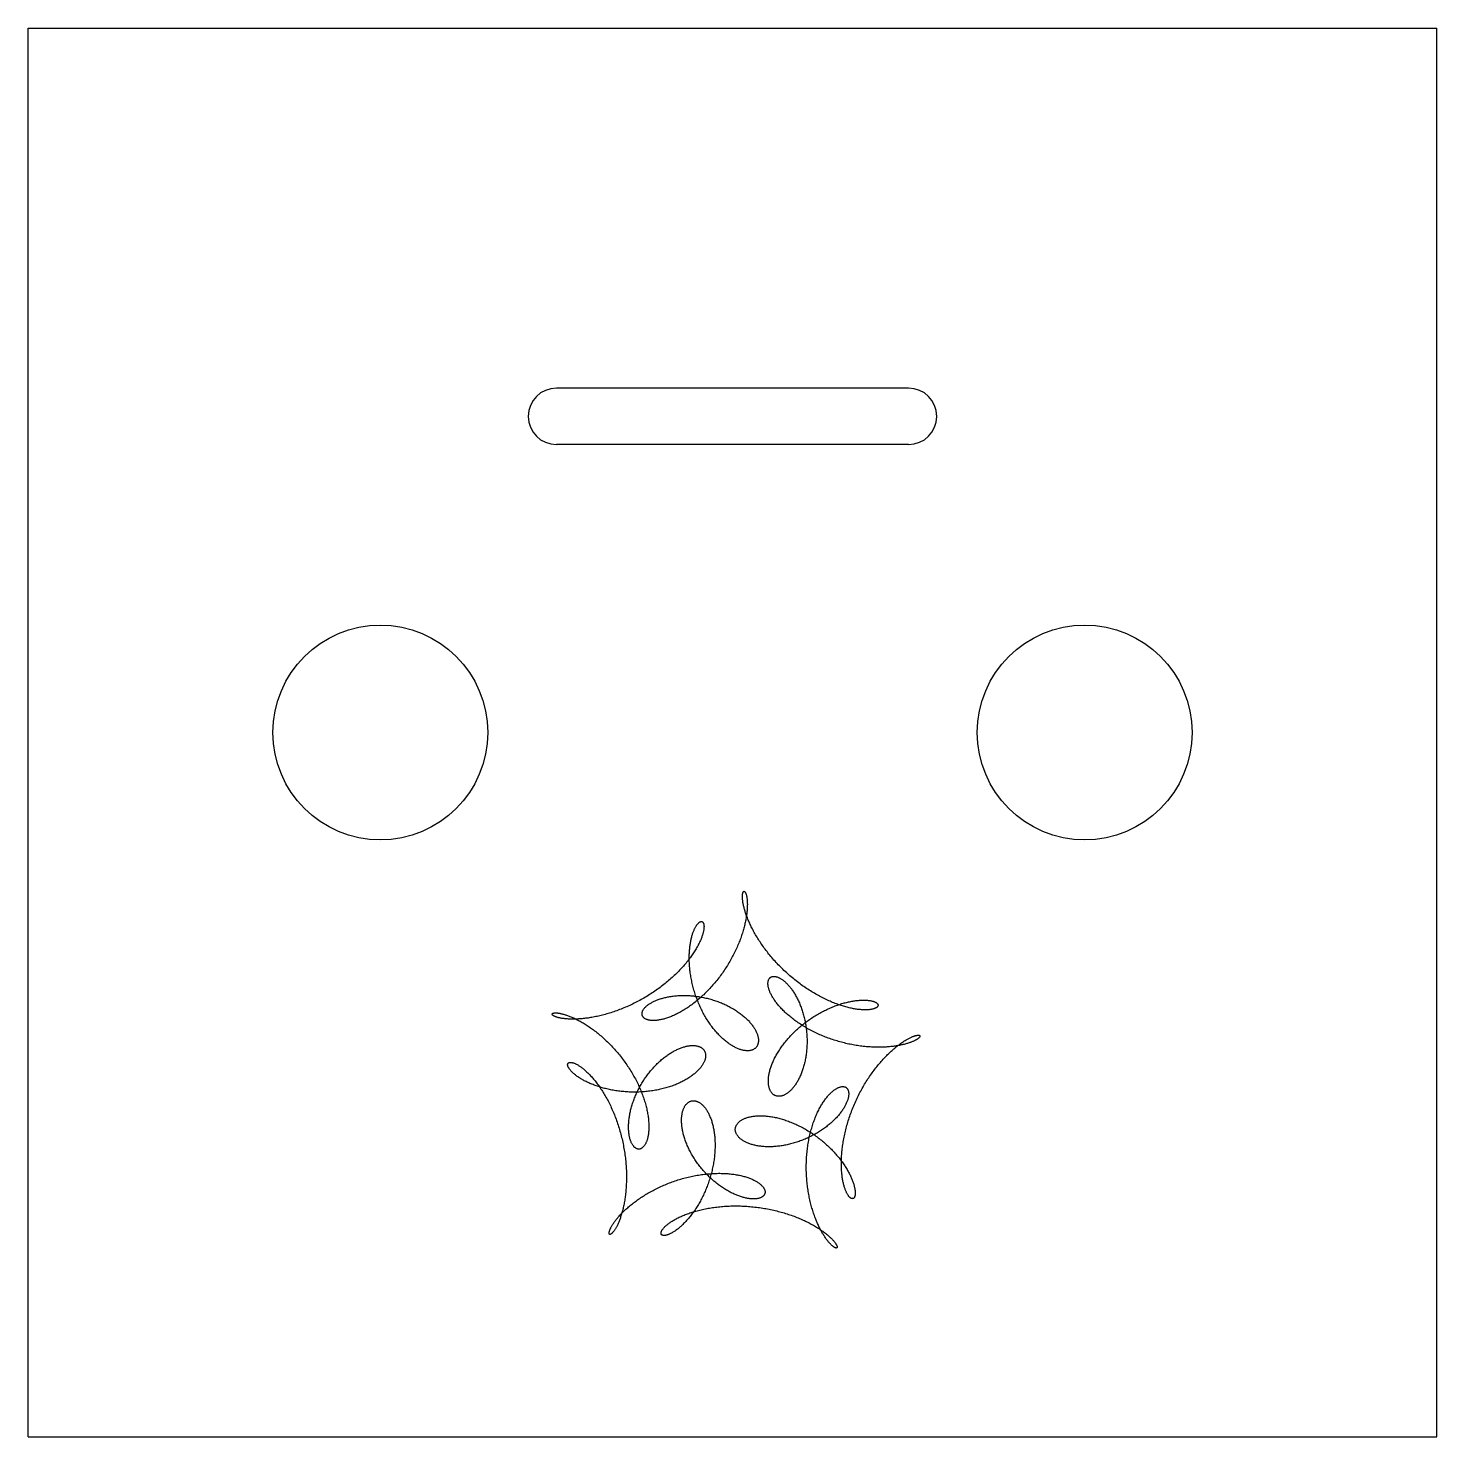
# Model space of a CAD drawing. Header units: metres. Extents: x 0 to 80, y 0 to 80.
import ezdxf

# ---------------------------------------------------------------- set-up
doc = ezdxf.new("R2010")
doc.units = ezdxf.units.M

msp = doc.modelspace()

# ---------------------------------------------------------------- linework, layer by layer
for p, q in [((0, 0), (0, 80)), ((0, 80), (80, 80)), ((80, 0), (80, 80)), ((50, 59.555416), (30, 59.555416)), ((50, 56.355416), (30, 56.355416)), ((0, 0), (80, 0))]:
    msp.add_line(p, q)
for centre in [(20, 40), (60, 40)]:
    msp.add_circle(centre, 6.1)
for centre, start, end in [((30, 57.955416), 90, 270), ((50, 57.955416), 0, 90), ((50, 57.955416), 270, 0)]:
    msp.add_arc(centre, 1.6, start, end)
at = {"layer": 'ENGRAVE'}
msp.add_lwpolyline([(49.166136, 22.036919), (49.215726, 22.078972), (49.264932, 22.119805), (49.313725, 22.159416), (49.362076, 22.197805), (49.409954, 22.234968), (49.457332, 22.270907), (49.504178, 22.305622), (49.550465, 22.339113), (49.596163, 22.371384), (49.641243, 22.402435), (49.685678, 22.432272), (49.729438, 22.460897), (49.772496, 22.488316), (49.814823, 22.514533), (49.856392, 22.539555), (49.897176, 22.56339), (49.937148, 22.586043), (49.97628, 22.607524), (50.014547, 22.627841), (50.051922, 22.647004), (50.08838, 22.665023), (50.123896, 22.681909), (50.158444, 22.697673), (50.192, 22.712327), (50.22454, 22.725884), (50.25604, 22.738358), (50.286477, 22.749762), (50.315828, 22.76011), (50.344072, 22.769418), (50.371186, 22.777702), (50.397149, 22.784978), (50.42194, 22.791262), (50.445539, 22.796572), (50.467927, 22.800926), (50.489084, 22.804342), (50.508992, 22.806839), (50.527633, 22.808436), (50.544989, 22.809153), (50.561044, 22.809011), (50.575782, 22.80803), (50.589187, 22.806232), (50.601244, 22.803637), (50.61194, 22.800268), (50.621259, 22.796148), (50.629191, 22.791299), (50.635722, 22.785745), (50.64084, 22.779508), (50.644536, 22.772613), (50.646798, 22.765084), (50.647618, 22.756944), (50.646986, 22.74822), (50.644895, 22.738936), (50.641337, 22.729117), (50.636305, 22.718788), (50.629794, 22.707976), (50.621799, 22.696706), (50.612315, 22.685004), (50.601338, 22.672896), (50.588866, 22.66041), (50.574896, 22.647571), (50.559428, 22.634406), (50.542459, 22.620941), (50.523991, 22.607204), (50.504025, 22.593222), (50.482561, 22.57902), (50.459602, 22.564627), (50.435152, 22.55007), (50.409214, 22.535374), (50.381793, 22.520568), (50.352894, 22.505677), (50.322523, 22.490729), (50.290687, 22.475751), (50.257395, 22.460769), (50.222653, 22.44581), (50.186471, 22.4309), (50.148859, 22.416065), (50.109828, 22.401331), (50.069389, 22.386725), (50.027553, 22.372273), (49.984334, 22.357999), (49.939745, 22.343929), (49.893799, 22.330087), (49.846513, 22.3165), (49.7979, 22.303191), (49.747978, 22.290185), (49.696763, 22.277505), (49.644272, 22.265175), (49.590525, 22.253218), (49.535538, 22.241657), (49.479333, 22.230515), (49.421928, 22.219814), (49.363345, 22.209576), (49.303604, 22.199821), (49.242728, 22.190571), (49.180739, 22.181847), (49.11766, 22.173667), (49.053513, 22.166053), (48.988325, 22.159022), (48.922117, 22.152594), (48.854917, 22.146787), (48.78675, 22.141618), (48.71764, 22.137104), (48.647616, 22.133261), (48.576704, 22.130107), (48.504931, 22.127655), (48.432325, 22.125922), (48.358915, 22.124921), (48.28473, 22.124665), (48.209797, 22.125169), (48.134147, 22.126444), (48.057809, 22.128503), (47.980814, 22.131356), (47.903191, 22.135014), (47.824973, 22.139488), (47.746188, 22.144786), (47.66687, 22.150918), (47.587048, 22.157891), (47.506756, 22.165712), (47.426024, 22.174389), (47.344886, 22.183928), (47.263373, 22.194334), (47.181518, 22.205611), (47.099354, 22.217765), (47.016913, 22.230797), (46.934228, 22.244711), (46.851332, 22.259509), (46.768258, 22.275192), (46.68504, 22.291761), (46.601709, 22.309215), (46.518301, 22.327554), (46.434847, 22.346777), (46.351381, 22.366881), (46.267935, 22.387863), (46.184544, 22.409721), (46.101239, 22.432449), (46.018054, 22.456043), (45.935022, 22.480497), (45.852174, 22.505805), (45.769545, 22.53196), (45.687165, 22.558955), (45.605067, 22.586781), (45.523284, 22.615429), (45.441846, 22.64489), (45.360786, 22.675154), (45.280134, 22.706209), (45.199922, 22.738044), (45.12018, 22.770648), (45.040939, 22.804007), (44.962229, 22.838107), (44.884079, 22.872935), (44.806519, 22.908477), (44.729579, 22.944717), (44.653286, 22.981639), (44.57767, 23.019227), (44.502757, 23.057464), (44.428576, 23.096333), (44.355154, 23.135816), (44.282516, 23.175893), (44.21069, 23.216547), (44.1397, 23.257757), (44.069572, 23.299504), (44.000331, 23.341766), (43.932001, 23.384523), (43.864604, 23.427754), (43.798165, 23.471436), (43.732705, 23.515547), (43.668247, 23.560065), (43.604812, 23.604965), (43.54242, 23.650226), (43.481092, 23.695821), (43.420847, 23.741728), (43.361704, 23.787922), (43.303682, 23.834377), (43.246797, 23.881068), (43.191067, 23.92797), (43.136508, 23.975057), (43.083136, 24.022302), (43.030966, 24.069679), (42.980011, 24.117162), (42.930287, 24.164723), (42.881804, 24.212336), (42.834576, 24.259972), (42.788614, 24.307606), (42.743929, 24.355208), (42.700531, 24.402751), (42.658429, 24.450208), (42.617631, 24.49755), (42.578147, 24.544749), (42.539982, 24.591778), (42.503143, 24.638607), (42.467636, 24.685209), (42.433466, 24.731556), (42.400636, 24.777618), (42.369151, 24.823369), (42.339013, 24.868779), (42.310224, 24.913821), (42.282785, 24.958467), (42.256697, 25.002688), (42.231959, 25.046457), (42.208571, 25.089745), (42.18653, 25.132526), (42.165834, 25.174772), (42.146481, 25.216455), (42.128465, 25.257549), (42.111783, 25.298026), (42.096428, 25.337861), (42.082396, 25.377025), (42.069679, 25.415494), (42.058269, 25.453242), (42.048159, 25.490243), (42.039339, 25.526471), (42.0318, 25.561902), (42.025532, 25.596511), (42.020524, 25.630274), (42.016764, 25.663166), (42.014239, 25.695166), (42.012938, 25.726248), (42.012846, 25.756392), (42.01395, 25.785573), (42.016234, 25.813772), (42.019684, 25.840965), (42.024282, 25.867134), (42.030014, 25.892256), (42.036861, 25.916313), (42.044805, 25.939284), (42.05383, 25.961152), (42.063915, 25.981897), (42.075042, 26.001502), (42.087191, 26.01995), (42.10034, 26.037225), (42.114471, 26.05331), (42.129561, 26.068189), (42.145588, 26.081849), (42.16253, 26.094274), (42.180366, 26.105452), (42.19907, 26.115369), (42.218622, 26.124013), (42.238995, 26.131372), (42.260167, 26.137436), (42.282112, 26.142194), (42.304806, 26.145636), (42.328223, 26.147755), (42.352338, 26.14854), (42.377126, 26.147986), (42.402559, 26.146084), (42.428612, 26.142829), (42.455258, 26.138216), (42.48247, 26.132239), (42.510221, 26.124895), (42.538484, 26.116181), (42.567232, 26.106094), (42.596436, 26.094631), (42.62607, 26.081794), (42.656105, 26.067579), (42.686513, 26.05199), (42.717267, 26.035025), (42.748338, 26.016688), (42.779698, 25.996981), (42.81132, 25.975908), (42.843173, 25.953472), (42.875232, 25.929678), (42.907467, 25.904533), (42.93985, 25.878042), (42.972353, 25.850212), (43.004948, 25.821052), (43.037607, 25.790569), (43.070302, 25.758774), (43.103006, 25.725676), (43.135691, 25.691286), (43.16833, 25.655615), (43.200894, 25.618676), (43.233358, 25.580481), (43.265695, 25.541043), (43.297877, 25.500378), (43.329878, 25.4585), (43.361673, 25.415424), (43.393235, 25.371167), (43.424538, 25.325746), (43.455558, 25.279178), (43.48627, 25.231481), (43.516648, 25.182675), (43.54667, 25.132779), (43.576309, 25.081812), (43.605544, 25.029796), (43.634351, 24.976752), (43.662707, 24.922701), (43.69059, 24.867666), (43.717979, 24.811671), (43.74485, 24.754738), (43.771185, 24.696891), (43.796962, 24.638156), (43.82216, 24.578557), (43.846762, 24.51812), (43.870747, 24.45687), (43.894097, 24.394836), (43.916795, 24.332042), (43.938822, 24.268518), (43.960162, 24.20429), (43.980799, 24.139388), (44.000716, 24.073838), (44.0199, 24.007672), (44.038334, 23.940917), (44.056006, 23.873605), (44.072902, 23.805764), (44.089009, 23.737425), (44.104316, 23.66862), (44.11881, 23.599378), (44.132481, 23.529731), (44.145318, 23.459711), (44.157313, 23.38935), (44.168456, 23.318678), (44.178739, 23.247729), (44.188155, 23.176535), (44.196696, 23.105127), (44.204357, 23.03354), (44.211131, 22.961805), (44.217015, 22.889955), (44.222004, 22.818023), (44.226094, 22.746043), (44.229283, 22.674047), (44.231569, 22.602068), (44.23295, 22.53014), (44.233425, 22.458295), (44.232995, 22.386567), (44.231659, 22.314988), (44.229421, 22.243593), (44.226281, 22.172412), (44.222242, 22.101481), (44.217308, 22.03083), (44.211482, 21.960494), (44.20477, 21.890503), (44.197177, 21.820892), (44.18871, 21.75169), (44.179374, 21.682932), (44.169177, 21.614647), (44.158128, 21.546869), (44.146235, 21.479627), (44.133508, 21.412953), (44.119956, 21.346878), (44.105591, 21.281431), (44.090423, 21.216644), (44.074465, 21.152545), (44.057729, 21.089164), (44.040229, 21.026531), (44.021977, 20.964673), (44.002989, 20.903618), (43.983279, 20.843396), (43.962862, 20.784033), (43.941755, 20.725555), (43.919975, 20.667991), (43.897537, 20.611365), (43.874461, 20.555702), (43.850764, 20.501029), (43.826464, 20.44737), (43.801582, 20.394748), (43.776136, 20.343187), (43.750146, 20.29271), (43.723634, 20.24334), (43.696619, 20.195098), (43.669124, 20.148004), (43.641171, 20.102081), (43.61278, 20.057347), (43.583976, 20.013823), (43.55478, 19.971527), (43.525217, 19.930476), (43.49531, 19.890689), (43.465082, 19.852182), (43.434559, 19.814971), (43.403764, 19.779072), (43.372722, 19.7445), (43.34146, 19.711268), (43.310001, 19.67939), (43.278371, 19.648878), (43.246597, 19.619745), (43.214704, 19.592002), (43.182719, 19.565658), (43.150667, 19.540725), (43.118576, 19.517211), (43.086471, 19.495125), (43.05438, 19.474473), (43.022329, 19.455263), (42.990345, 19.437501), (42.958455, 19.421192), (42.926686, 19.406341), (42.895066, 19.392952), (42.86362, 19.381027), (42.832377, 19.370569), (42.801362, 19.36158), (42.770604, 19.35406), (42.740128, 19.34801), (42.709962, 19.343429), (42.680132, 19.340315), (42.650665, 19.338666), (42.621587, 19.338479), (42.592925, 19.33975), (42.564705, 19.342476), (42.536952, 19.346651), (42.509692, 19.352269), (42.482952, 19.359323), (42.456755, 19.367806), (42.431128, 19.37771), (42.406094, 19.389026), (42.38168, 19.401745), (42.357907, 19.415856), (42.334802, 19.431349), (42.312386, 19.448212), (42.290683, 19.466432), (42.269717, 19.485998), (42.249509, 19.506894), (42.230082, 19.529108), (42.211457, 19.552623), (42.193656, 19.577425), (42.176698, 19.603498), (42.160606, 19.630824), (42.145398, 19.659386), (42.131094, 19.689167), (42.117713, 19.720147), (42.105273, 19.752308), (42.093792, 19.78563), (42.083288, 19.820092), (42.073777, 19.855674), (42.065276, 19.892355), (42.057801, 19.930113), (42.051366, 19.968926), (42.045986, 20.00877), (42.041676, 20.049623), (42.038448, 20.09146), (42.036315, 20.134259), (42.03529, 20.177994), (42.035383, 20.22264), (42.036607, 20.268172), (42.03897, 20.314564), (42.042483, 20.36179), (42.047154, 20.409824), (42.052993, 20.458639), (42.060005, 20.508208), (42.068198, 20.558504), (42.077579, 20.609499), (42.088152, 20.661164), (42.099923, 20.713472), (42.112896, 20.766395), (42.127073, 20.819904), (42.142458, 20.87397), (42.159053, 20.928564), (42.176858, 20.983657), (42.195875, 21.03922), (42.216103, 21.095223), (42.23754, 21.151637), (42.260187, 21.208432), (42.284039, 21.265579), (42.309094, 21.323048), (42.335348, 21.380809), (42.362797, 21.438832), (42.391435, 21.497088), (42.421256, 21.555547), (42.452254, 21.614179), (42.484421, 21.672954), (42.517748, 21.731843), (42.552227, 21.790817), (42.587849, 21.849845), (42.624603, 21.908899), (42.662477, 21.96795), (42.701461, 22.026968), (42.741542, 22.085925), (42.782707, 22.144791), (42.824941, 22.20354), (42.868232, 22.262142), (42.912563, 22.320569), (42.957919, 22.378794), (43.004283, 22.436789), (43.051638, 22.494528), (43.099968, 22.551983), (43.149252, 22.609128), (43.199474, 22.665936), (43.250612, 22.722383), (43.302647, 22.778441), (43.355558, 22.834088), (43.409324, 22.889296), (43.463923, 22.944043), (43.519333, 22.998305), (43.57553, 23.052058), (43.632492, 23.105279), (43.690194, 23.157945), (43.748612, 23.210035), (43.807721, 23.261527), (43.867495, 23.312401), (43.927909, 23.362635), (43.988936, 23.412209), (44.050549, 23.461105), (44.112721, 23.509302), (44.175425, 23.556784), (44.238633, 23.603532), (44.302315, 23.649528), (44.366444, 23.694757), (44.430991, 23.739202), (44.495925, 23.782848), (44.561217, 23.82568), (44.626837, 23.867684), (44.692756, 23.908847), (44.758941, 23.949154), (44.825363, 23.988595), (44.891991, 24.027157), (44.958792, 24.06483), (45.025736, 24.101604), (45.092791, 24.137468), (45.159926, 24.172413), (45.227107, 24.206432), (45.294304, 24.239517), (45.361484, 24.271661), (45.428615, 24.302858), (45.495664, 24.333102), (45.562599, 24.362388), (45.629388, 24.390712), (45.695998, 24.418071), (45.762397, 24.444462), (45.828553, 24.469883), (45.894432, 24.494333), (45.960002, 24.51781), (46.025233, 24.540316), (46.09009, 24.56185), (46.154542, 24.582414), (46.218558, 24.60201), (46.282105, 24.620642), (46.345151, 24.638311), (46.407666, 24.655024), (46.469618, 24.670784), (46.530976, 24.685597), (46.591709, 24.699469), (46.651786, 24.712407), (46.711178, 24.724419), (46.769854, 24.735513), (46.827785, 24.745697), (46.88494, 24.754982), (46.941292, 24.763376), (46.996811, 24.770892), (47.051469, 24.77754), (47.105238, 24.783332), (47.158091, 24.788281), (47.209999, 24.7924), (47.260938, 24.795702), (47.310879, 24.798203), (47.359798, 24.799917), (47.407668, 24.800859), (47.454466, 24.801045), (47.500167, 24.800492), (47.544746, 24.799218), (47.588181, 24.797238), (47.630448, 24.794573), (47.671526, 24.791239), (47.711393, 24.787257), (47.750027, 24.782645), (47.787408, 24.777423), (47.823517, 24.771613), (47.858333, 24.765234), (47.891838, 24.758308), (47.924014, 24.750857), (47.954844, 24.742902), (47.984311, 24.734465), (48.012398, 24.72557), (48.039091, 24.71624), (48.064374, 24.706497), (48.088233, 24.696366), (48.110656, 24.68587), (48.131629, 24.675033), (48.15114, 24.66388), (48.169178, 24.652436), (48.185733, 24.640726), (48.200795, 24.628774), (48.214354, 24.616606), (48.226403, 24.604248), (48.236933, 24.591725), (48.245938, 24.579062), (48.253412, 24.566287), (48.259349, 24.553424), (48.263745, 24.5405), (48.266596, 24.527541), (48.267899, 24.514573), (48.267651, 24.501623), (48.265851, 24.488716), (48.262498, 24.47588), (48.257592, 24.46314), (48.251134, 24.450522), (48.243125, 24.438054), (48.233568, 24.42576), (48.222465, 24.413666), (48.209821, 24.4018), (48.195639, 24.390186), (48.179925, 24.378851), (48.162685, 24.367819), (48.143926, 24.357117), (48.123655, 24.346768), (48.101881, 24.336799), (48.078612, 24.327234), (48.053858, 24.318097), (48.027629, 24.309413), (47.999937, 24.301206), (47.970794, 24.293499), (47.940211, 24.286315), (47.908202, 24.279679), (47.874781, 24.273612), (47.839963, 24.268137), (47.803762, 24.263276), (47.766195, 24.25905), (47.727278, 24.255481), (47.687029, 24.25259), (47.645464, 24.250397), (47.602602, 24.248923), (47.558464, 24.248186), (47.513067, 24.248205), (47.466432, 24.249), (47.418581, 24.250589), (47.369533, 24.252988), (47.319312, 24.256216), (47.267939, 24.260288), (47.215438, 24.265221), (47.161832, 24.271031), (47.107145, 24.277732), (47.0514, 24.285338), (46.994624, 24.293864), (46.936841, 24.303322), (46.878077, 24.313726), (46.818359, 24.325087), (46.757712, 24.337416), (46.696164, 24.350725), (46.633742, 24.365023), (46.570474, 24.38032), (46.506388, 24.396624), (46.441513, 24.413945), (46.375876, 24.432289), (46.309506, 24.451664), (46.242434, 24.472074), (46.174689, 24.493527), (46.1063, 24.516027), (46.037297, 24.539577), (45.967711, 24.564182), (45.897572, 24.589843), (45.82691, 24.616564), (45.755756, 24.644345), (45.684141, 24.673187), (45.612096, 24.70309), (45.539651, 24.734053), (45.466839, 24.766074), (45.39369, 24.799152), (45.320236, 24.833284), (45.246507, 24.868465), (45.172536, 24.904692), (45.098353, 24.941959), (45.023989, 24.980261), (44.949477, 25.019591), (44.874846, 25.059943), (44.800129, 25.101307), (44.725355, 25.143676), (44.650557, 25.187041), (44.575765, 25.231391), (44.501009, 25.276716), (44.426319, 25.323004), (44.351727, 25.370244), (44.277262, 25.418423), (44.202954, 25.467527), (44.128833, 25.517543), (44.054927, 25.568456), (43.981267, 25.620251), (43.907881, 25.672911), (43.834797, 25.726421), (43.762043, 25.780763), (43.689648, 25.83592), (43.61764, 25.891873), (43.546044, 25.948603), (43.474889, 26.00609), (43.404199, 26.064315), (43.334003, 26.123257), (43.264324, 26.182895), (43.195189, 26.243207), (43.126621, 26.304171), (43.058645, 26.365764), (42.991286, 26.427962), (42.924565, 26.490743), (42.858506, 26.554081), (42.793132, 26.617953), (42.728463, 26.682332), (42.664522, 26.747194), (42.601328, 26.812512), (42.538902, 26.878261), (42.477264, 26.944413), (42.416432, 27.010941), (42.356424, 27.077817), (42.29726, 27.145014), (42.238954, 27.212504), (42.181525, 27.280258), (42.124988, 27.348247), (42.069358, 27.416443), (42.01465, 27.484815), (41.960879, 27.553334), (41.908056, 27.621971), (41.856195, 27.690695), (41.805309, 27.759477), (41.755407, 27.828285), (41.706502, 27.897089), (41.658602, 27.965858), (41.611718, 28.034562), (41.565857, 28.10317), (41.521028, 28.171649), (41.477237, 28.239971), (41.434492, 28.308102), (41.392798, 28.376012), (41.35216, 28.44367), (41.312582, 28.511044), (41.274069, 28.578102), (41.236622, 28.644815), (41.200245, 28.711151), (41.164939, 28.777077), (41.130704, 28.842565), (41.097541, 28.907581), (41.065449, 28.972097), (41.034426, 29.03608), (41.004472, 29.099501), (40.975582, 29.162329), (40.947755, 29.224535), (40.920984, 29.286087), (40.895267, 29.346956), (40.870596, 29.407114), (40.846967, 29.46653), (40.824372, 29.525175), (40.802804, 29.583022), (40.782255, 29.640042), (40.762715, 29.696206), (40.744176, 29.751487), (40.726627, 29.805858), (40.710057, 29.859291), (40.694456, 29.911761), (40.679811, 29.96324), (40.66611, 30.013704), (40.653338, 30.063127), (40.641484, 30.111485), (40.630532, 30.158752), (40.620467, 30.204905), (40.611274, 30.24992), (40.602937, 30.293775), (40.59544, 30.336448), (40.588764, 30.377915), (40.582893, 30.418157), (40.577809, 30.457152), (40.573492, 30.494881), (40.569925, 30.531323), (40.567087, 30.56646), (40.564958, 30.600273), (40.563518, 30.632744), (40.562746, 30.663857), (40.562621, 30.693594), (40.563121, 30.721941), (40.564224, 30.748882), (40.565909, 30.774401), (40.568151, 30.798486), (40.570928, 30.821124), (40.574218, 30.842301), (40.577995, 30.862006), (40.582236, 30.880228), (40.586917, 30.896957), (40.592014, 30.912182), (40.597501, 30.925895), (40.603354, 30.938089), (40.609547, 30.948754), (40.616056, 30.957885), (40.622855, 30.965475), (40.629917, 30.97152), (40.637218, 30.976015), (40.644731, 30.978956), (40.652431, 30.98034), (40.660291, 30.980165), (40.668285, 30.978429), (40.676387, 30.975132), (40.684571, 30.970274), (40.69281, 30.963856), (40.701078, 30.955879), (40.709349, 30.946346), (40.717597, 30.935259), (40.725795, 30.922623), (40.733918, 30.908442), (40.741939, 30.892722), (40.749833, 30.875468), (40.757574, 30.856689), (40.765136, 30.83639), (40.772494, 30.814581), (40.779622, 30.791271), (40.786495, 30.766469), (40.793089, 30.740187), (40.799379, 30.712434), (40.80534, 30.683225), (40.810948, 30.65257), (40.81618, 30.620484), (40.821011, 30.586981), (40.825418, 30.552075), (40.829379, 30.515781), (40.83287, 30.478117), (40.83587, 30.439099), (40.838356, 30.398744), (40.840307, 30.35707), (40.841702, 30.314097), (40.842519, 30.269843), (40.842739, 30.224328), (40.842342, 30.177573), (40.841307, 30.129599), (40.839617, 30.080428), (40.837253, 30.030082), (40.834196, 29.978584), (40.830429, 29.925957), (40.825935, 29.872226), (40.820698, 29.817414), (40.814701, 29.761546), (40.807929, 29.704648), (40.800367, 29.646747), (40.792001, 29.587867), (40.782818, 29.528036), (40.772803, 29.467281), (40.761945, 29.40563), (40.750231, 29.34311), (40.737651, 29.27975), (40.724193, 29.215579), (40.709847, 29.150626), (40.694604, 29.08492), (40.678455, 29.018492), (40.661393, 28.95137), (40.643408, 28.883586), (40.624495, 28.815169), (40.604648, 28.746152), (40.58386, 28.676564), (40.562127, 28.606438), (40.539445, 28.535804), (40.515811, 28.464694), (40.491221, 28.393141), (40.465674, 28.321175), (40.439167, 28.24883), (40.411701, 28.176137), (40.383276, 28.103129), (40.353891, 28.029838), (40.323549, 27.956296), (40.292251, 27.882536), (40.26, 27.808591), (40.226801, 27.734492), (40.192655, 27.660273), (40.15757, 27.585965), (40.12155, 27.511601), (40.084601, 27.437214), (40.046731, 27.362835), (40.007947, 27.288496), (39.968257, 27.21423), (39.92767, 27.140069), (39.886197, 27.066043), (39.843846, 26.992186), (39.80063, 26.918526), (39.756559, 26.845097), (39.711647, 26.771928), (39.665905, 26.699051), (39.619349, 26.626495), (39.57199, 26.554291), (39.523846, 26.482468), (39.47493, 26.411057), (39.425259, 26.340085), (39.37485, 26.269582), (39.32372, 26.199576), (39.271886, 26.130095), (39.219368, 26.061167), (39.166183, 25.992819), (39.112352, 25.925078), (39.057893, 25.85797), (39.002829, 25.791522), (38.94718, 25.725758), (38.890967, 25.660703), (38.834213, 25.596383), (38.776939, 25.532821), (38.71917, 25.47004), (38.660928, 25.408065), (38.602237, 25.346915), (38.543122, 25.286615), (38.483607, 25.227185), (38.423717, 25.168646), (38.363478, 25.111018), (38.302916, 25.05432), (38.242057, 24.998572), (38.180927, 24.943791), (38.119553, 24.889996), (38.057962, 24.837204), (37.996182, 24.78543), (37.934241, 24.734691), (37.872166, 24.685002), (37.809985, 24.636378), (37.747728, 24.588831), (37.685422, 24.542375), (37.623097, 24.497024), (37.560782, 24.452787), (37.498505, 24.409677), (37.436296, 24.367703), (37.374185, 24.326876), (37.3122, 24.287204), (37.250372, 24.248695), (37.188731, 24.211357), (37.127305, 24.175197), (37.066125, 24.14022), (37.00522, 24.106432), (36.944621, 24.073838), (36.884357, 24.042442), (36.824458, 24.012246), (36.764953, 23.983253), (36.705872, 23.955465), (36.647245, 23.928882), (36.5891, 23.903506), (36.531468, 23.879335), (36.474378, 23.856368), (36.417857, 23.834604), (36.361936, 23.814039), (36.306643, 23.79467), (36.252005, 23.776494), (36.198052, 23.759506), (36.144811, 23.7437), (36.09231, 23.729069), (36.040577, 23.715608), (35.989637, 23.703308), (35.939519, 23.692162), (35.890248, 23.68216), (35.841851, 23.673293), (35.794353, 23.665551), (35.747779, 23.658923), (35.702155, 23.653398), (35.657506, 23.648962), (35.613854, 23.645605), (35.571225, 23.643311), (35.529641, 23.642068), (35.489125, 23.641861), (35.449699, 23.642675), (35.411385, 23.644493), (35.374204, 23.6473), (35.338178, 23.651079), (35.303326, 23.655812), (35.269668, 23.661482), (35.237223, 23.668071), (35.20601, 23.675558), (35.176046, 23.683926), (35.14735, 23.693153), (35.119938, 23.703221), (35.093825, 23.714107), (35.069028, 23.725791), (35.045562, 23.738251), (35.02344, 23.751465), (35.002677, 23.765411), (34.983285, 23.780065), (34.965276, 23.795405), (34.948663, 23.811408), (34.933455, 23.828048), (34.919664, 23.845303), (34.907299, 23.863148), (34.896368, 23.881557), (34.88688, 23.900506), (34.878841, 23.91997), (34.87226, 23.939923), (34.86714, 23.960339), (34.863489, 23.981193), (34.86131, 24.002458), (34.860606, 24.024109), (34.861382, 24.046118), (34.863638, 24.06846), (34.867376, 24.091107), (34.872598, 24.114032), (34.879303, 24.13721), (34.88749, 24.160613), (34.897158, 24.184214), (34.908305, 24.207986), (34.920926, 24.231902), (34.935019, 24.255935), (34.950579, 24.280059), (34.967601, 24.304246), (34.986078, 24.328469), (35.006004, 24.352702), (35.027371, 24.376918), (35.050171, 24.401091), (35.074394, 24.425194), (35.100032, 24.4492), (35.127073, 24.473084), (35.155506, 24.496819), (35.18532, 24.520381), (35.216501, 24.543743), (35.249036, 24.566879), (35.282912, 24.589766), (35.318114, 24.612378), (35.354625, 24.63469), (35.392431, 24.656679), (35.431513, 24.67832), (35.471856, 24.69959), (35.51344, 24.720466), (35.556247, 24.740924), (35.600258, 24.760942), (35.645453, 24.780498), (35.69181, 24.79957), (35.73931, 24.818137), (35.78793, 24.836177), (35.837647, 24.853672), (35.88844, 24.870599), (35.940284, 24.88694), (35.993155, 24.902675), (36.04703, 24.917787), (36.101882, 24.932256), (36.157687, 24.946066), (36.214419, 24.959199), (36.27205, 24.971639), (36.330554, 24.983369), (36.389904, 24.994374), (36.450072, 25.00464), (36.511029, 25.014152), (36.572748, 25.022896), (36.635198, 25.030859), (36.698351, 25.038029), (36.762177, 25.044394), (36.826646, 25.049942), (36.891728, 25.054664), (36.957391, 25.058548), (37.023605, 25.061585), (37.090339, 25.063768), (37.157561, 25.065087), (37.22524, 25.065535), (37.293343, 25.065106), (37.361839, 25.063793), (37.430695, 25.061591), (37.499879, 25.058495), (37.569358, 25.054501), (37.639099, 25.049606), (37.709071, 25.043807), (37.779239, 25.037102), (37.84957, 25.02949), (37.920033, 25.02097), (37.990593, 25.011541), (38.061217, 25.001206), (38.131873, 24.989965), (38.202527, 24.97782), (38.273147, 24.964775), (38.343699, 24.950832), (38.41415, 24.935996), (38.484467, 24.920272), (38.554619, 24.903665), (38.624572, 24.886182), (38.694293, 24.867828), (38.763751, 24.848613), (38.832913, 24.828544), (38.901748, 24.80763), (38.970223, 24.785881), (39.038308, 24.763307), (39.10597, 24.739918), (39.17318, 24.715726), (39.239906, 24.690744), (39.306117, 24.664984), (39.371785, 24.638459), (39.436879, 24.611184), (39.50137, 24.583172), (39.565228, 24.554439), (39.628426, 24.525002), (39.690934, 24.494875), (39.752726, 24.464077), (39.813773, 24.432624), (39.874048, 24.400534), (39.933526, 24.367826), (39.99218, 24.334519), (40.049984, 24.300633), (40.106913, 24.266187), (40.162944, 24.231203), (40.218051, 24.1957), (40.272211, 24.159701), (40.325401, 24.123228), (40.377599, 24.086302), (40.428783, 24.048947), (40.478932, 24.011185), (40.528025, 23.973041), (40.576042, 23.934538), (40.622963, 23.8957), (40.66877, 23.856553), (40.713444, 23.817121), (40.756968, 23.777429), (40.799326, 23.737503), (40.8405, 23.697369), (40.880475, 23.657054), (40.919236, 23.616582), (40.956769, 23.575982), (40.993061, 23.535281), (41.028099, 23.494504), (41.06187, 23.45368), (41.094363, 23.412835), (41.125567, 23.371998), (41.155473, 23.331197), (41.184071, 23.290458), (41.211353, 23.249811), (41.23731, 23.209282), (41.261936, 23.168901), (41.285224, 23.128696), (41.307169, 23.088694), (41.327765, 23.048924), (41.347009, 23.009414), (41.364898, 22.970192), (41.381428, 22.931287), (41.396598, 22.892727), (41.410406, 22.854539), (41.422852, 22.816752), (41.433937, 22.779393), (41.443661, 22.742491), (41.452026, 22.706072), (41.459036, 22.670165), (41.464692, 22.634796), (41.468999, 22.599993), (41.471962, 22.565783), (41.473586, 22.532191), (41.473877, 22.499245), (41.472842, 22.466971), (41.470489, 22.435394), (41.466825, 22.404541), (41.461861, 22.374435), (41.455604, 22.345103), (41.448067, 22.316569), (41.439259, 22.288856), (41.429193, 22.26199), (41.41788, 22.235993), (41.405333, 22.210889), (41.391567, 22.186699), (41.376595, 22.163447), (41.360432, 22.141154), (41.343093, 22.119842), (41.324595, 22.09953), (41.304954, 22.080241), (41.284187, 22.061993), (41.262313, 22.044805), (41.239348, 22.028698), (41.215313, 22.013688), (41.190226, 21.999794), (41.164108, 21.987032), (41.136978, 21.97542), (41.108858, 21.964974), (41.079769, 21.955708), (41.049733, 21.947637), (41.018771, 21.940777), (40.986907, 21.935139), (40.954164, 21.930738), (40.920565, 21.927585), (40.886134, 21.925692), (40.850896, 21.92507), (40.814874, 21.92573), (40.778094, 21.92768), (40.740582, 21.930931), (40.702362, 21.935489), (40.66346, 21.941363), (40.623904, 21.948559), (40.583719, 21.957083), (40.542931, 21.966942), (40.501568, 21.978139), (40.459657, 21.990679), (40.417225, 22.004564), (40.3743, 22.019798), (40.330908, 22.036381), (40.287079, 22.054316), (40.242839, 22.073602), (40.198218, 22.094239), (40.153242, 22.116226), (40.10794, 22.139561), (40.06234, 22.16424), (40.01647, 22.190262), (39.970359, 22.217621), (39.924035, 22.246312), (39.877527, 22.276331), (39.830861, 22.30767), (39.784067, 22.340323), (39.737173, 22.374282), (39.690206, 22.409538), (39.643194, 22.446081), (39.596166, 22.483903), (39.549149, 22.522991), (39.502169, 22.563336), (39.455256, 22.604923), (39.408435, 22.647742), (39.361734, 22.691777), (39.315179, 22.737016), (39.268796, 22.783442), (39.222613, 22.831041), (39.176654, 22.879796), (39.130946, 22.92969), (39.085513, 22.980705), (39.040382, 23.032824), (38.995576, 23.086028), (38.951119, 23.140296), (38.907036, 23.19561), (38.863351, 23.251948), (38.820086, 23.309288), (38.777264, 23.36761), (38.734908, 23.426891), (38.693039, 23.487107), (38.65168, 23.548235), (38.61085, 23.610252), (38.570571, 23.673132), (38.530863, 23.73685), (38.491745, 23.801382), (38.453236, 23.8667), (38.415354, 23.932778), (38.378119, 23.999589), (38.341547, 24.067106), (38.305655, 24.135301), (38.27046, 24.204146), (38.235976, 24.273612), (38.20222, 24.343669), (38.169206, 24.414289), (38.136949, 24.485442), (38.10546, 24.557098), (38.074754, 24.629225), (38.044841, 24.701795), (38.015735, 24.774775), (37.987445, 24.848134), (37.959982, 24.921841), (37.933356, 24.995865), (37.907575, 25.070172), (37.882647, 25.144732), (37.858581, 25.219511), (37.835383, 25.294478), (37.813059, 25.3696), (37.791615, 25.444843), (37.771055, 25.520175), (37.751385, 25.595564), (37.732607, 25.670976), (37.714725, 25.746378), (37.69774, 25.821737), (37.681654, 25.89702), (37.666468, 25.972193), (37.652181, 26.047224), (37.638794, 26.12208), (37.626304, 26.196728), (37.61471, 26.271134), (37.604009, 26.345265), (37.594198, 26.41909), (37.585273, 26.492576), (37.577229, 26.565689), (37.57006, 26.638398), (37.563761, 26.710671), (37.558325, 26.782476), (37.553744, 26.85378), (37.55001, 26.924553), (37.547115, 26.994763), (37.545049, 27.064379), (37.543802, 27.133371), (37.543364, 27.201709), (37.543724, 27.269361), (37.544868, 27.336299), (37.546786, 27.402493), (37.549463, 27.467914), (37.552887, 27.532534), (37.557043, 27.596324), (37.561915, 27.659256), (37.56749, 27.721303), (37.573749, 27.782439), (37.580678, 27.842635), (37.58826, 27.901868), (37.596475, 27.96011), (37.605307, 28.017338), (37.614737, 28.073525), (37.624746, 28.12865), (37.635313, 28.182687), (37.64642, 28.235614), (37.658046, 28.287409), (37.670169, 28.33805), (37.682769, 28.387516), (37.695824, 28.435785), (37.709311, 28.482839), (37.723207, 28.528658), (37.737492, 28.573223), (37.752139, 28.616516), (37.767128, 28.65852), (37.782432, 28.699217), (37.798029, 28.738592), (37.813893, 28.776629), (37.83, 28.813314), (37.846325, 28.848632), (37.862842, 28.88257), (37.879526, 28.915116), (37.896351, 28.946257), (37.913292, 28.975982), (37.930322, 29.004281), (37.947415, 29.031143), (37.964544, 29.056561), (37.981683, 29.080525), (37.998805, 29.103028), (38.015884, 29.124063), (38.032892, 29.143624), (38.049804, 29.161705), (38.066591, 29.178303), (38.083227, 29.193413), (38.099685, 29.207032), (38.115938, 29.219158), (38.131959, 29.229789), (38.147722, 29.238925), (38.163198, 29.246565), (38.178363, 29.25271), (38.193188, 29.257361), (38.207648, 29.260521), (38.221716, 29.262193), (38.235366, 29.26238), (38.248572, 29.261087), (38.261307, 29.258319), (38.273547, 29.254081), (38.285265, 29.248381), (38.296438, 29.241225), (38.307038, 29.232623), (38.317042, 29.222582), (38.326426, 29.211112), (38.335165, 29.198224), (38.343235, 29.183927), (38.350613, 29.168235), (38.357276, 29.151158), (38.363201, 29.132711), (38.368366, 29.112906), (38.372748, 29.091757), (38.376325, 29.069281), (38.379078, 29.045491), (38.380984, 29.020405), (38.382025, 28.994039), (38.382179, 28.966411), (38.381427, 28.937538), (38.379751, 28.907439), (38.377132, 28.876134), (38.373553, 28.843641), (38.368995, 28.809981), (38.363443, 28.775175), (38.356879, 28.739244), (38.349289, 28.702209), (38.340657, 28.664094), (38.330969, 28.624921), (38.32021, 28.584713), (38.308368, 28.543494), (38.295429, 28.501288), (38.281382, 28.458119), (38.266215, 28.414012), (38.249918, 28.368994), (38.232479, 28.323088), (38.21389, 28.276322), (38.194142, 28.228723), (38.173226, 28.180316), (38.151136, 28.131128), (38.127864, 28.081188), (38.103404, 28.030522), (38.07775, 27.97916), (38.050899, 27.927128), (38.022846, 27.874455), (37.993587, 27.82117), (37.96312, 27.767301), (37.931444, 27.712878), (37.898556, 27.65793), (37.864457, 27.602486), (37.829146, 27.546575), (37.792626, 27.490226), (37.754896, 27.433471), (37.715961, 27.376337), (37.675823, 27.318855), (37.634486, 27.261055), (37.591954, 27.202965), (37.548233, 27.144617), (37.50333, 27.08604), (37.45725, 27.027263), (37.410001, 26.968317), (37.361592, 26.90923), (37.312031, 26.850033), (37.261329, 26.790755), (37.209495, 26.731424), (37.15654, 26.672071), (37.102477, 26.612724), (37.047317, 26.553412), (36.991074, 26.494163), (36.933762, 26.435007), (36.875395, 26.375971), (36.815988, 26.317083), (36.755557, 26.258371), (36.694119, 26.199862), (36.63169, 26.141584), (36.568288, 26.083563), (36.503932, 26.025827), (36.438641, 25.9684), (36.372433, 25.911308), (36.30533, 25.854579), (36.237352, 25.798235), (36.16852, 25.742303), (36.098857, 25.686806), (36.028384, 25.631768), (35.957125, 25.577213), (35.885103, 25.523163), (35.812342, 25.469641), (35.738867, 25.41667), (35.664703, 25.36427), (35.589874, 25.312463), (35.514408, 25.261269), (35.438331, 25.210708), (35.361668, 25.160799), (35.284449, 25.111563), (35.2067, 25.063016), (35.128449, 25.015176), (35.049725, 24.968062), (34.970556, 24.921689), (34.890972, 24.876074), (34.811003, 24.831231), (34.730677, 24.787176), (34.650026, 24.743924), (34.569078, 24.701486), (34.487866, 24.659877), (34.40642, 24.619108), (34.32477, 24.579192), (34.242949, 24.540139), (34.160988, 24.501959), (34.078918, 24.464663), (33.996771, 24.428259), (33.91458, 24.392754), (33.832376, 24.358158), (33.750191, 24.324477), (33.668059, 24.291717), (33.586011, 24.259883), (33.504079, 24.228981), (33.422297, 24.199015), (33.340696, 24.169988), (33.25931, 24.141902), (33.17817, 24.114761), (33.09731, 24.088565), (33.01676, 24.063314), (32.936555, 24.03901), (32.856725, 24.015651), (32.777304, 23.993236), (32.698323, 23.971762), (32.619814, 23.951227), (32.541808, 23.931628), (32.464338, 23.91296), (32.387433, 23.895218), (32.311127, 23.878397), (32.235449, 23.862491), (32.16043, 23.847493), (32.0861, 23.833395), (32.012489, 23.820189), (31.939628, 23.807866), (31.867545, 23.796417), (31.796271, 23.785832), (31.725832, 23.7761), (31.656259, 23.76721), (31.587578, 23.759149), (31.519818, 23.751906), (31.453006, 23.745467), (31.387169, 23.739818), (31.322332, 23.734944), (31.258522, 23.730832), (31.195765, 23.727466), (31.134084, 23.724829), (31.073506, 23.722905), (31.014052, 23.721678), (30.955748, 23.721128), (30.898615, 23.72124), (30.842677, 23.721993), (30.787954, 23.72337), (30.734468, 23.725349), (30.68224, 23.727913), (30.63129, 23.731039), (30.581636, 23.734708), (30.533298, 23.738898), (30.486294, 23.743588), (30.440641, 23.748756), (30.396356, 23.754379), (30.353455, 23.760435), (30.311954, 23.7669), (30.271868, 23.773752), (30.23321, 23.780967), (30.195994, 23.78852), (30.160233, 23.796388), (30.125939, 23.804547), (30.093123, 23.812971), (30.061796, 23.821636), (30.031967, 23.830516), (30.003647, 23.839586), (29.976842, 23.848822), (29.951561, 23.858196), (29.927811, 23.867684), (29.905597, 23.877259), (29.884926, 23.886896), (29.865802, 23.896569), (29.848228, 23.90625), (29.832209, 23.915915), (29.817746, 23.925536), (29.80484, 23.935088), (29.793494, 23.944545), (29.783706, 23.953879), (29.775477, 23.963065), (29.768804, 23.972077), (29.763686, 23.980888), (29.760119, 23.989473), (29.758101, 23.997805), (29.757626, 24.00586), (29.758689, 24.01361), (29.761284, 24.021031), (29.765405, 24.028098), (29.771044, 24.034785), (29.778193, 24.041067), (29.786843, 24.046919), (29.796985, 24.052317), (29.808608, 24.057238), (29.8217, 24.061656), (29.836251, 24.065548), (29.852248, 24.068892), (29.869678, 24.071662), (29.888526, 24.073838), (29.908779, 24.075397), (29.930421, 24.076316), (29.953436, 24.076574), (29.977808, 24.07615), (30.00352, 24.075023), (30.030554, 24.073173), (30.058891, 24.070579), (30.088513, 24.067222), (30.119401, 24.063083), (30.151533, 24.058143), (30.184889, 24.052384), (30.219449, 24.04579), (30.25519, 24.038341), (30.292089, 24.030023), (30.330125, 24.020818), (30.369273, 24.010713), (30.40951, 23.99969), (30.450811, 23.987737), (30.493152, 23.974839), (30.536507, 23.960983), (30.580851, 23.946157), (30.626157, 23.930349), (30.672399, 23.913547), (30.71955, 23.89574), (30.767583, 23.876919), (30.81647, 23.857074), (30.866183, 23.836196), (30.916694, 23.814277), (30.967974, 23.79131), (31.019995, 23.767287), (31.072726, 23.742203), (31.126139, 23.716052), (31.180203, 23.688829), (31.23489, 23.66053), (31.290169, 23.631152), (31.346009, 23.600692), (31.40238, 23.569148), (31.459251, 23.536519), (31.516592, 23.502804), (31.574372, 23.468003), (31.632559, 23.432117), (31.691123, 23.395147), (31.750032, 23.357096), (31.809255, 23.317967), (31.868762, 23.277764), (31.92852, 23.23649), (31.988498, 23.19415), (32.048666, 23.150752), (32.108992, 23.1063), (32.169444, 23.060802), (32.229993, 23.014267), (32.290606, 22.966702), (32.351254, 22.918117), (32.411905, 22.868522), (32.472529, 22.817927), (32.533095, 22.766344), (32.593573, 22.713785), (32.653933, 22.660262), (32.714146, 22.60579), (32.774181, 22.550381), (32.83401, 22.49405), (32.893604, 22.436813), (32.952933, 22.378686), (33.011969, 22.319685), (33.070684, 22.259827), (33.12905, 22.199131), (33.18704, 22.137613), (33.244626, 22.075294), (33.301782, 22.012193), (33.358482, 21.94833), (33.414699, 21.883725), (33.470407, 21.818401), (33.525583, 21.752378), (33.580201, 21.685679), (33.634236, 21.618326), (33.687666, 21.550343), (33.740467, 21.481754), (33.792616, 21.412583), (33.844092, 21.342855), (33.894871, 21.272594), (33.944934, 21.201826), (33.994259, 21.130578), (34.042827, 21.058876), (34.090617, 20.986746), (34.137612, 20.914216), (34.183793, 20.841313), (34.229141, 20.768065), (34.273641, 20.694501), (34.317275, 20.620648), (34.360028, 20.546536), (34.401884, 20.472194), (34.442829, 20.397651), (34.482849, 20.322936), (34.52193, 20.248081), (34.56006, 20.173114), (34.597227, 20.098066), (34.63342, 20.022967), (34.668628, 19.947848), (34.702841, 19.87274), (34.736051, 19.797674), (34.768247, 19.72268), (34.799423, 19.64779), (34.829572, 19.573035), (34.858686, 19.498446), (34.886761, 19.424054), (34.913791, 19.349892), (34.939772, 19.275989), (34.9647, 19.202377), (34.988573, 19.129088), (35.011388, 19.056152), (35.033144, 18.983602), (35.053839, 18.911467), (35.073475, 18.839779), (35.092051, 18.768569), (35.109569, 18.697867), (35.126032, 18.627705), (35.14144, 18.558111), (35.1558, 18.489117), (35.169113, 18.420753), (35.181385, 18.353047), (35.192623, 18.286031), (35.202831, 18.219732), (35.212017, 18.15418), (35.220188, 18.089404), (35.227352, 18.025432), (35.233519, 17.962291), (35.238698, 17.900011), (35.242899, 17.838617), (35.246132, 17.778138), (35.24841, 17.718598), (35.249744, 17.660026), (35.250146, 17.602446), (35.249631, 17.545884), (35.248211, 17.490365), (35.245902, 17.435912), (35.242718, 17.382551), (35.238674, 17.330303), (35.233788, 17.279194), (35.228074, 17.229244), (35.221552, 17.180475), (35.214237, 17.132909), (35.206149, 17.086567), (35.197305, 17.041469), (35.187726, 16.997634), (35.17743, 16.955081), (35.166438, 16.91383), (35.15477, 16.873897), (35.142447, 16.8353), (35.12949, 16.798055), (35.115921, 16.762178), (35.101762, 16.727685), (35.087035, 16.694589), (35.071764, 16.662906), (35.05597, 16.632647), (35.039678, 16.603826), (35.022912, 16.576454), (35.005695, 16.550543), (34.988051, 16.526103), (34.970006, 16.503143), (34.951583, 16.481673), (34.932808, 16.4617), (34.913707, 16.443232), (34.894303, 16.426277), (34.874624, 16.410839), (34.854694, 16.396925), (34.83454, 16.384538), (34.814187, 16.373683), (34.793661, 16.364362), (34.772989, 16.356578), (34.752197, 16.350332), (34.731311, 16.345624), (34.710357, 16.342456), (34.689362, 16.340826), (34.668352, 16.340732), (34.647353, 16.342173), (34.626391, 16.345144), (34.605493, 16.349643), (34.584685, 16.355664), (34.563993, 16.363203), (34.543442, 16.372252), (34.523059, 16.382806), (34.502868, 16.394857), (34.482897, 16.408396), (34.46317, 16.423415), (34.443711, 16.439902), (34.424547, 16.457849), (34.405702, 16.477243), (34.3872, 16.498073), (34.369065, 16.520327), (34.351322, 16.543989), (34.333994, 16.569047), (34.317104, 16.595487), (34.300676, 16.623291), (34.284732, 16.652444), (34.269295, 16.682931), (34.254386, 16.714732), (34.240027, 16.74783), (34.22624, 16.782206), (34.213044, 16.817841), (34.200462, 16.854716), (34.188511, 16.892808), (34.177213, 16.932099), (34.166586, 16.972565), (34.156648, 17.014184), (34.147418, 17.056934), (34.138913, 17.100791), (34.131151, 17.145732), (34.124147, 17.191732), (34.117919, 17.238766), (34.11248, 17.286809), (34.107847, 17.335834), (34.104034, 17.385817), (34.101054, 17.436729), (34.098921, 17.488544), (34.097646, 17.541234), (34.097243, 17.594772), (34.097723, 17.649128), (34.099095, 17.704274), (34.101372, 17.760182), (34.104561, 17.816821), (34.108672, 17.874162), (34.113712, 17.932175), (34.119691, 17.99083), (34.126614, 18.050095), (34.134487, 18.109941), (34.143317, 18.170337), (34.153107, 18.23125), (34.163863, 18.29265), (34.175588, 18.354504), (34.188284, 18.416782), (34.201954, 18.479451), (34.216599, 18.542479), (34.23222, 18.605834), (34.248817, 18.669484), (34.26639, 18.733396), (34.284936, 18.797538), (34.304454, 18.861878), (34.324942, 18.926382), (34.346395, 18.99102), (34.36881, 19.055758), (34.392182, 19.120563), (34.416506, 19.185404), (34.441774, 19.250249), (34.467981, 19.315064), (34.495118, 19.379819), (34.523178, 19.44448), (34.552152, 19.509018), (34.582029, 19.573398), (34.6128, 19.637591), (34.644453, 19.701566), (34.676978, 19.76529), (34.710362, 19.828733), (34.744591, 19.891865), (34.779654, 19.954655), (34.815534, 20.017074), (34.852218, 20.079091), (34.88969, 20.140677), (34.927934, 20.201803), (34.966934, 20.262441), (35.006673, 20.322561), (35.047132, 20.382137), (35.088293, 20.44114), (35.130138, 20.499542), (35.172647, 20.557319), (35.2158, 20.614442), (35.259576, 20.670887), (35.303955, 20.726627), (35.348915, 20.781638), (35.394434, 20.835895), (35.44049, 20.889374), (35.487059, 20.942053), (35.534119, 20.993907), (35.581645, 21.044915), (35.629613, 21.095054), (35.677999, 21.144304), (35.726777, 21.192643), (35.775922, 21.240053), (35.825409, 21.286512), (35.875211, 21.332003), (35.925301, 21.376506), (35.975653, 21.420005), (36.026239, 21.462482), (36.077033, 21.503921), (36.128007, 21.544306), (36.179132, 21.583622), (36.230381, 21.621855), (36.281724, 21.658991), (36.333134, 21.695016), (36.384582, 21.729919), (36.436039, 21.763687), (36.487475, 21.796311), (36.538862, 21.827778), (36.590169, 21.858081), (36.641368, 21.88721), (36.692429, 21.915156), (36.743322, 21.941913), (36.794017, 21.967473), (36.844485, 21.991831), (36.894697, 22.014981), (36.944621, 22.036919), (36.994229, 22.057641), (37.043491, 22.077144), (37.092378, 22.095425), (37.140859, 22.112483), (37.188905, 22.128317), (37.236486, 22.142926), (37.283575, 22.156312), (37.330141, 22.168474), (37.376155, 22.179417), (37.42159, 22.189141), (37.466415, 22.19765), (37.510603, 22.204949), (37.554126, 22.211042), (37.596956, 22.215935), (37.639065, 22.219633), (37.680426, 22.222145), (37.721012, 22.223477), (37.760795, 22.223637), (37.799751, 22.222635), (37.837852, 22.22048), (37.875073, 22.217182), (37.911389, 22.212752), (37.946774, 22.207202), (37.981205, 22.200543), (38.014657, 22.192789), (38.047106, 22.183953), (38.078529, 22.174049), (38.108904, 22.163092), (38.138208, 22.151096), (38.16642, 22.138078), (38.193518, 22.124053), (38.219481, 22.109039), (38.24429, 22.093053), (38.267924, 22.076112), (38.290364, 22.058236), (38.311593, 22.039443), (38.331592, 22.019753), (38.350343, 21.999186), (38.367831, 21.977761), (38.384038, 21.9555), (38.398949, 21.932425), (38.41255, 21.908555), (38.424826, 21.883915), (38.435764, 21.858526), (38.445351, 21.83241), (38.453574, 21.805592), (38.460421, 21.778095), (38.465883, 21.749943), (38.469949, 21.721159), (38.472609, 21.691769), (38.473855, 21.661797), (38.473679, 21.631268), (38.472072, 21.600208), (38.469029, 21.568642), (38.464544, 21.536596), (38.458612, 21.504095), (38.451228, 21.471166), (38.442388, 21.437835), (38.43209, 21.404129), (38.420332, 21.370075), (38.407111, 21.335698), (38.392428, 21.301025), (38.376283, 21.266085), (38.358675, 21.230902), (38.339607, 21.195506), (38.319082, 21.159921), (38.297102, 21.124177), (38.273671, 21.088298), (38.248794, 21.052313), (38.222476, 21.016249), (38.194723, 20.980132), (38.165543, 20.943989), (38.134942, 20.907847), (38.102929, 20.871732), (38.069513, 20.835672), (38.034704, 20.799691), (37.998512, 20.763817), (37.960949, 20.728076), (37.922027, 20.692492), (37.881758, 20.657092), (37.840156, 20.621902), (37.797234, 20.586946), (37.753008, 20.552249), (37.707493, 20.517835), (37.660706, 20.48373), (37.612662, 20.449956), (37.563379, 20.416538), (37.512877, 20.383499), (37.461172, 20.350862), (37.408285, 20.318649), (37.354235, 20.286883), (37.299044, 20.255585), (37.242732, 20.224778), (37.185322, 20.19448), (37.126835, 20.164715), (37.067294, 20.135501), (37.006724, 20.106857), (36.945147, 20.078804), (36.882589, 20.05136), (36.819074, 20.024543), (36.754629, 19.998371), (36.689279, 19.97286), (36.62305, 19.948027), (36.55597, 19.923889), (36.488066, 19.900461), (36.419366, 19.877758), (36.349898, 19.855793), (36.279691, 19.834582), (36.208774, 19.814136), (36.137175, 19.794469), (36.064926, 19.775592), (35.992056, 19.757518), (35.918595, 19.740255), (35.844574, 19.723816), (35.770024, 19.708208), (35.694976, 19.693441), (35.619462, 19.679523), (35.543513, 19.666461), (35.467162, 19.654262), (35.39044, 19.642932), (35.313381, 19.632478), (35.236015, 19.622902), (35.158377, 19.614211), (35.080498, 19.606406), (35.002411, 19.599491), (34.92415, 19.593468), (34.845748, 19.588338), (34.767237, 19.584103), (34.688651, 19.580761), (34.610022, 19.578312), (34.531385, 19.576755), (34.452771, 19.576087), (34.374215, 19.576307), (34.295749, 19.57741), (34.217405, 19.579393), (34.139218, 19.58225), (34.061219, 19.585976), (33.983442, 19.590565), (33.905919, 19.596009), (33.828681, 19.602303), (33.751762, 19.609436), (33.675193, 19.617401), (33.599006, 19.626188), (33.523232, 19.635787), (33.447903, 19.646186), (33.373049, 19.657375), (33.298702, 19.669341), (33.224892, 19.682072), (33.151649, 19.695555), (33.079002, 19.709775), (33.006981, 19.724717), (32.935615, 19.740368), (32.864933, 19.756711), (32.794963, 19.773729), (32.725733, 19.791407), (32.65727, 19.809726), (32.589602, 19.828668), (32.522754, 19.848216), (32.456754, 19.86835), (32.391626, 19.889051), (32.327395, 19.910298), (32.264087, 19.932072), (32.201726, 19.954351), (32.140334, 19.977114), (32.079935, 20.000338), (32.020551, 20.024003), (31.962205, 20.048084), (31.904917, 20.072559), (31.848708, 20.097404), (31.793599, 20.122596), (31.739608, 20.14811), (31.686755, 20.173921), (31.635058, 20.200005), (31.584534, 20.226337), (31.535201, 20.25289), (31.487074, 20.279639), (31.44017, 20.306557), (31.394502, 20.33362), (31.350086, 20.360798), (31.306935, 20.388067), (31.265062, 20.415399), (31.224478, 20.442766), (31.185196, 20.470142), (31.147227, 20.497498), (31.110579, 20.524807), (31.075263, 20.552042), (31.041287, 20.579173), (31.008658, 20.606174), (30.977385, 20.633016), (30.947473, 20.659671), (30.918928, 20.686111), (30.891755, 20.712307), (30.865959, 20.738232), (30.841541, 20.763857), (30.818506, 20.789154), (30.796854, 20.814095), (30.776589, 20.838652), (30.757708, 20.862797), (30.740213, 20.886503), (30.724103, 20.909741), (30.709375, 20.932484), (30.696027, 20.954705), (30.684057, 20.976376), (30.673459, 20.99747), (30.664229, 21.017961), (30.656363, 21.037822), (30.649853, 21.057027), (30.644693, 21.075549), (30.640875, 21.093363), (30.638391, 21.110443), (30.637233, 21.126764), (30.637391, 21.142302), (30.638854, 21.15703), (30.641611, 21.170926), (30.645651, 21.183966), (30.650962, 21.196126), (30.65753, 21.207383), (30.665343, 21.217714), (30.674385, 21.227097), (30.684643, 21.235512), (30.6961, 21.242935), (30.708741, 21.249347), (30.722549, 21.254727), (30.737507, 21.259055), (30.753598, 21.262313), (30.770802, 21.264481), (30.789102, 21.26554), (30.808477, 21.265475), (30.828909, 21.264266), (30.850376, 21.261898), (30.872858, 21.258356), (30.896334, 21.253622), (30.920781, 21.247683), (30.946178, 21.240525), (30.972502, 21.232134), (30.999729, 21.222497), (31.027837, 21.211602), (31.056802, 21.199437), (31.086598, 21.185992), (31.117202, 21.171256), (31.148589, 21.15522), (31.180733, 21.137874), (31.213609, 21.119211), (31.247191, 21.099224), (31.281453, 21.077904), (31.316369, 21.055247), (31.351911, 21.031247), (31.388054, 21.005899), (31.424769, 20.9792), (31.46203, 20.951145), (31.499809, 20.921734), (31.538079, 20.890963), (31.576811, 20.858833), (31.615979, 20.825342), (31.655554, 20.790492), (31.695507, 20.754283), (31.735812, 20.716717), (31.776439, 20.677798), (31.81736, 20.637528), (31.858548, 20.595912), (31.899974, 20.552955), (31.94161, 20.508662), (31.983427, 20.46304), (32.025398, 20.416096), (32.067494, 20.367838), (32.109687, 20.318275), (32.15195, 20.267415), (32.194255, 20.215269), (32.236574, 20.161848), (32.27888, 20.107163), (32.321145, 20.051227), (32.363343, 19.994051), (32.405446, 19.935651), (32.447428, 19.876039), (32.489262, 19.815232), (32.530922, 19.753245), (32.572383, 19.690093), (32.613618, 19.625794), (32.654603, 19.560367), (32.695313, 19.493828), (32.735722, 19.426196), (32.775806, 19.357492), (32.815542, 19.287736), (32.854906, 19.216947), (32.893874, 19.145149), (32.932425, 19.072361), (32.970535, 18.998607), (33.008183, 18.923911), (33.045347, 18.848295), (33.082007, 18.771783), (33.118141, 18.694401), (33.15373, 18.616173), (33.188754, 18.537125), (33.223194, 18.457283), (33.257032, 18.376674), (33.290249, 18.295324), (33.322829, 18.213262), (33.354753, 18.130515), (33.386007, 18.047112), (33.416574, 17.963081), (33.446439, 17.878451), (33.475587, 17.793252), (33.504005, 17.707513), (33.531678, 17.621265), (33.558596, 17.534538), (33.584744, 17.447362), (33.610112, 17.35977), (33.634689, 17.271792), (33.658465, 17.183459), (33.68143, 17.094804), (33.703575, 17.005858), (33.724892, 16.916654), (33.745373, 16.827224), (33.765012, 16.7376), (33.783802, 16.647816), (33.801738, 16.557903), (33.818814, 16.467895), (33.835028, 16.377825), (33.850374, 16.287726), (33.864851, 16.19763), (33.878455, 16.107572), (33.891187, 16.017584), (33.903045, 15.927699), (33.914028, 15.837951), (33.924138, 15.748373), (33.933376, 15.658997), (33.941744, 15.569857), (33.949244, 15.480986), (33.955881, 15.392416), (33.961657, 15.30418), (33.966578, 15.21631), (33.97065, 15.128839), (33.973877, 15.0418), (33.976268, 14.955223), (33.977829, 14.869141), (33.978569, 14.783585), (33.978495, 14.698587), (33.977619, 14.614178), (33.975949, 14.530387), (33.973496, 14.447247), (33.970272, 14.364786), (33.966288, 14.283034), (33.961557, 14.202022), (33.956092, 14.121778), (33.949906, 14.04233), (33.943015, 13.963708), (33.935433, 13.885938), (33.927174, 13.809048), (33.918257, 13.733066), (33.908695, 13.658018), (33.898508, 13.583929), (33.887712, 13.510826), (33.876326, 13.438734), (33.864368, 13.367676), (33.851857, 13.297678), (33.838813, 13.228763), (33.825255, 13.160953), (33.811205, 13.094271), (33.796683, 13.028739), (33.781711, 12.964378), (33.76631, 12.901209), (33.750503, 12.839251), (33.734311, 12.778525), (33.717759, 12.719049), (33.700868, 12.66084), (33.683664, 12.603917), (33.666169, 12.548297), (33.648408, 12.493995), (33.630406, 12.441027), (33.612186, 12.389408), (33.593776, 12.339152), (33.575198, 12.290272), (33.55648, 12.242782), (33.537647, 12.196692), (33.518724, 12.152015), (33.499739, 12.10876), (33.480717, 12.066938), (33.461684, 12.026559), (33.442668, 11.987629), (33.423694, 11.950157), (33.40479, 11.91415), (33.385983, 11.879614), (33.367299, 11.846553), (33.348765, 11.814974), (33.330408, 11.78488), (33.312256, 11.756273), (33.294335, 11.729157), (33.276671, 11.703532), (33.259293, 11.6794), (33.242227, 11.656762), (33.225499, 11.635615), (33.209136, 11.615959), (33.193165, 11.597792), (33.177612, 11.58111), (33.162504, 11.565911), (33.147865, 11.552189), (33.133723, 11.53994), (33.120103, 11.529158), (33.107031, 11.519836), (33.094531, 11.511967), (33.082629, 11.505543), (33.07135, 11.500555), (33.060717, 11.496994), (33.050755, 11.494849), (33.041489, 11.49411), (33.03294, 11.494765), (33.025133, 11.496802), (33.018091, 11.500208), (33.011835, 11.504969), (33.006387, 11.511072), (33.001771, 11.518502), (32.998005, 11.527242), (32.995112, 11.537277), (32.993112, 11.548591), (32.992024, 11.561165), (32.991868, 11.574982), (32.992663, 11.590024), (32.994426, 11.606271), (32.997177, 11.623704), (33.000932, 11.642302), (33.005708, 11.662045), (33.011522, 11.682912), (33.018388, 11.704881), (33.026323, 11.727929), (33.03534, 11.752034), (33.045454, 11.777173), (33.056678, 11.803322), (33.069024, 11.830457), (33.082506, 11.858553), (33.097133, 11.887586), (33.112917, 11.917531), (33.129869, 11.948361), (33.147997, 11.980051), (33.167311, 12.012574), (33.187819, 12.045903), (33.209527, 12.080013), (33.232444, 12.114874), (33.256575, 12.15046), (33.281926, 12.186743), (33.308501, 12.223695), (33.336304, 12.261287), (33.365339, 12.29949), (33.395608, 12.338277), (33.427114, 12.377618), (33.459857, 12.417484), (33.493838, 12.457846), (33.529056, 12.498674), (33.565511, 12.539939), (33.603201, 12.581612), (33.642123, 12.623663), (33.682274, 12.666062), (33.723651, 12.70878), (33.766248, 12.751786), (33.810061, 12.795051), (33.855083, 12.838546), (33.901308, 12.88224), (33.948728, 12.926105), (33.997334, 12.97011), (34.047119, 13.014226), (34.098071, 13.058423), (34.150182, 13.102673), (34.203439, 13.146946), (34.257831, 13.191214), (34.313346, 13.235447), (34.369971, 13.279618), (34.427691, 13.323696), (34.486492, 13.367656), (34.54636, 13.411468), (34.607278, 13.455105), (34.669229, 13.498539), (34.732198, 13.541744), (34.796165, 13.584692), (34.861114, 13.627358), (34.927024, 13.669715), (34.993876, 13.711736), (35.06165, 13.753398), (35.130325, 13.794675), (35.199881, 13.835542), (35.270294, 13.875974), (35.341543, 13.915949), (35.413605, 13.955443), (35.486456, 13.994432), (35.560072, 14.032895), (35.634428, 14.070809), (35.7095, 14.108154), (35.785262, 14.144907), (35.861689, 14.181049), (35.938753, 14.216559), (36.016428, 14.251418), (36.094686, 14.285608), (36.173501, 14.319109), (36.252843, 14.351905), (36.332685, 14.383978), (36.412997, 14.415311), (36.493751, 14.445889), (36.574918, 14.475696), (36.656466, 14.504718), (36.738367, 14.53294), (36.820589, 14.560348), (36.903103, 14.58693), (36.985877, 14.612674), (37.06888, 14.637569), (37.152081, 14.661602), (37.235449, 14.684764), (37.318952, 14.707046), (37.402557, 14.728438), (37.486233, 14.748933), (37.569948, 14.768522), (37.65367, 14.787198), (37.737366, 14.804957), (37.821004, 14.821791), (37.904551, 14.837697), (37.987976, 14.85267), (38.071245, 14.866707), (38.154325, 14.879805), (38.237186, 14.891962), (38.319793, 14.903177), (38.402115, 14.913448), (38.484119, 14.922777), (38.565774, 14.931164), (38.647046, 14.938611), (38.727905, 14.945119), (38.808318, 14.950691), (38.888253, 14.955331), (38.967679, 14.959044), (39.046565, 14.961833), (39.124879, 14.963705), (39.202591, 14.964666), (39.279671, 14.964723), (39.356087, 14.963883), (39.431809, 14.962155), (39.506809, 14.959547), (39.581056, 14.956068), (39.654521, 14.95173), (39.727175, 14.946543), (39.798991, 14.940518), (39.86994, 14.933667), (39.939995, 14.926003), (40.009127, 14.917539), (40.077311, 14.908289), (40.14452, 14.898267), (40.210729, 14.887488), (40.275911, 14.875968), (40.340042, 14.863722), (40.403097, 14.850767), (40.465053, 14.837121), (40.525885, 14.8228), (40.585572, 14.807824), (40.644091, 14.79221), (40.70142, 14.775977), (40.757538, 14.759146), (40.812424, 14.741736), (40.866058, 14.723767), (40.918422, 14.70526), (40.969495, 14.686237), (41.019261, 14.666719), (41.067702, 14.646729), (41.1148, 14.626287), (41.16054, 14.605418), (41.204906, 14.584144), (41.247883, 14.562489), (41.289458, 14.540476), (41.329616, 14.51813), (41.368345, 14.495473), (41.405634, 14.472532), (41.44147, 14.44933), (41.475842, 14.425894), (41.508743, 14.402246), (41.540161, 14.378414), (41.570088, 14.354423), (41.598518, 14.330298), (41.625443, 14.306065), (41.650857, 14.28175), (41.674754, 14.257379), (41.69713, 14.232978), (41.717981, 14.208574), (41.737303, 14.184193), (41.755095, 14.15986), (41.771355, 14.135603), (41.786082, 14.111447), (41.799275, 14.087419), (41.810936, 14.063546), (41.821066, 14.039853), (41.829666, 14.016366), (41.836741, 13.993112), (41.842294, 13.970116), (41.846328, 13.947405), (41.84885, 13.925004), (41.849866, 13.902938), (41.849381, 13.881233), (41.847403, 13.859915), (41.843941, 13.839008), (41.839004, 13.818536), (41.832601, 13.798525), (41.824742, 13.778999), (41.815438, 13.759982), (41.804702, 13.741497), (41.792545, 13.723568), (41.778981, 13.706217), (41.764024, 13.689469), (41.747688, 13.673345), (41.729988, 13.657867), (41.71094, 13.643057), (41.69056, 13.628936), (41.668866, 13.615525), (41.645876, 13.602845), (41.621607, 13.590915), (41.596079, 13.579755), (41.569312, 13.569385), (41.541324, 13.559822), (41.512138, 13.551086), (41.481773, 13.543193), (41.450253, 13.536161), (41.4176, 13.530006), (41.383835, 13.524745), (41.348984, 13.520393), (41.313068, 13.516964), (41.276114, 13.514475), (41.238145, 13.512937), (41.199187, 13.512365), (41.159266, 13.512771), (41.118407, 13.514167), (41.076638, 13.516564), (41.033985, 13.519974), (40.990475, 13.524406), (40.946136, 13.52987), (40.900996, 13.536375), (40.855083, 13.543929), (40.808427, 13.55254), (40.761055, 13.562214), (40.712997, 13.572957), (40.664282, 13.584776), (40.614941, 13.597675), (40.565003, 13.611657), (40.514498, 13.626728), (40.463456, 13.642888), (40.411908, 13.660141), (40.359885, 13.678488), (40.307417, 13.697929), (40.254536, 13.718465), (40.201272, 13.740094), (40.147656, 13.762815), (40.093719, 13.786626), (40.039493, 13.811524), (39.985009, 13.837505), (39.930299, 13.864566), (39.875392, 13.892701), (39.820321, 13.921904), (39.765117, 13.952169), (39.709811, 13.983488), (39.654433, 14.015855), (39.599015, 14.04926), (39.543588, 14.083694), (39.488183, 14.119148), (39.432829, 14.15561), (39.377557, 14.19307), (39.322398, 14.231515), (39.267382, 14.270933), (39.212537, 14.31131), (39.157895, 14.352633), (39.103483, 14.394888), (39.049332, 14.438057), (38.99547, 14.482127), (38.941925, 14.52708), (38.888725, 14.5729), (38.835899, 14.619568), (38.783474, 14.667066), (38.731477, 14.715376), (38.679935, 14.764478), (38.628873, 14.814351), (38.578319, 14.864976), (38.528297, 14.916331), (38.478832, 14.968394), (38.42995, 15.021143), (38.381674, 15.074556), (38.334028, 15.128609), (38.287036, 15.183278), (38.240719, 15.23854), (38.195101, 15.294369), (38.150203, 15.35074), (38.106046, 15.407629), (38.062651, 15.465009), (38.020037, 15.522853), (37.978224, 15.581135), (37.937231, 15.639828), (37.897077, 15.698904), (37.857779, 15.758336), (37.819354, 15.818095), (37.781819, 15.878152), (37.745189, 15.93848), (37.709479, 15.999049), (37.674705, 16.059829), (37.64088, 16.120791), (37.608018, 16.181905), (37.576131, 16.243142), (37.54523, 16.304471), (37.515328, 16.365861), (37.486435, 16.427282), (37.45856, 16.488704), (37.431713, 16.550095), (37.405903, 16.611424), (37.381137, 16.672661), (37.357423, 16.733774), (37.334766, 16.794732), (37.313172, 16.855505), (37.292648, 16.91606), (37.273196, 16.976366), (37.25482, 17.036392), (37.237524, 17.096108), (37.221309, 17.155481), (37.206177, 17.214481), (37.192129, 17.273076), (37.179164, 17.331237), (37.167283, 17.388931), (37.156483, 17.446128), (37.146762, 17.502799), (37.138119, 17.558912), (37.130549, 17.614437), (37.124048, 17.669344), (37.118611, 17.723605), (37.114233, 17.777188), (37.110907, 17.830066), (37.108628, 17.882209), (37.107386, 17.933588), (37.107174, 17.984175), (37.107984, 18.033943), (37.109804, 18.082863), (37.112626, 18.130909), (37.116439, 18.178052), (37.121231, 18.224268), (37.12699, 18.269529), (37.133703, 18.31381), (37.141358, 18.357085), (37.149939, 18.399331), (37.159434, 18.440522), (37.169827, 18.480634), (37.181102, 18.519645), (37.193243, 18.557531), (37.206234, 18.594271), (37.220058, 18.629841), (37.234697, 18.664221), (37.250132, 18.697391), (37.266345, 18.729329), (37.283317, 18.760017), (37.301029, 18.789435), (37.319459, 18.817566), (37.338589, 18.844391), (37.358397, 18.869893), (37.378861, 18.894056), (37.39996, 18.916864), (37.421672, 18.938302), (37.443974, 18.958355), (37.466844, 18.977009), (37.490259, 18.994252), (37.514195, 19.01007), (37.538628, 19.024452), (37.563534, 19.037388), (37.588889, 19.048866), (37.614669, 19.058877), (37.640849, 19.067412), (37.667403, 19.074462), (37.694307, 19.080022), (37.721535, 19.084083), (37.749062, 19.086639), (37.776861, 19.087686), (37.804907, 19.08722), (37.833175, 19.085235), (37.861637, 19.08173), (37.890268, 19.076703), (37.919042, 19.070151), (37.947932, 19.062074), (37.976912, 19.052472), (38.005956, 19.041346), (38.035037, 19.028697), (38.064129, 19.014529), (38.093206, 18.998844), (38.122241, 18.981646), (38.151209, 18.962939), (38.180083, 18.942729), (38.208837, 18.921023), (38.237446, 18.897826), (38.265884, 18.873147), (38.294126, 18.846995), (38.322145, 18.819377), (38.349917, 18.790304), (38.377417, 18.759788), (38.40462, 18.727837), (38.431502, 18.694466), (38.458038, 18.659687), (38.484205, 18.623513), (38.509978, 18.585957), (38.535334, 18.547036), (38.560251, 18.506764), (38.584706, 18.465158), (38.608676, 18.422234), (38.632139, 18.37801), (38.655073, 18.332504), (38.677458, 18.285735), (38.699272, 18.237722), (38.720495, 18.188485), (38.741107, 18.138044), (38.761089, 18.086421), (38.780422, 18.033638), (38.799086, 17.979717), (38.817064, 17.92468), (38.834338, 17.868551), (38.850891, 17.811354), (38.866707, 17.753113), (38.881769, 17.693853), (38.896063, 17.6336), (38.909572, 17.57238), (38.922283, 17.510219), (38.934181, 17.447143), (38.945255, 17.38318), (38.95549, 17.318357), (38.964875, 17.252703), (38.973399, 17.186246), (38.981051, 17.119014), (38.98782, 17.051037), (38.993698, 16.982344), (38.998675, 16.912965), (39.002743, 16.84293), (39.005894, 16.772269), (39.008122, 16.701014), (39.00942, 16.629193), (39.009783, 16.55684), (39.009205, 16.483985), (39.007683, 16.410659), (39.005214, 16.336894), (39.001793, 16.262723), (38.99742, 16.188176), (38.992091, 16.113287), (38.985808, 16.038087), (38.97857, 15.962609), (38.970376, 15.886885), (38.96123, 15.810947), (38.951131, 15.734828), (38.940085, 15.65856), (38.928093, 15.582176), (38.915159, 15.505708), (38.90129, 15.429189), (38.886489, 15.352652), (38.870764, 15.276127), (38.85412, 15.199648), (38.836567, 15.123247), (38.818111, 15.046955), (38.798762, 14.970804), (38.778529, 14.894827), (38.757423, 14.819055), (38.735455, 14.743518), (38.712635, 14.668248), (38.688977, 14.593276), (38.664493, 14.518632), (38.639196, 14.444347), (38.613101, 14.370451), (38.586223, 14.296973), (38.558576, 14.223943), (38.530178, 14.151391), (38.501043, 14.079344), (38.47119, 14.007832), (38.440636, 13.936882), (38.4094, 13.866521), (38.3775, 13.796778), (38.344956, 13.727679), (38.311788, 13.659251), (38.278015, 13.591519), (38.24366, 13.524508), (38.208744, 13.458244), (38.173288, 13.392752), (38.137315, 13.328055), (38.100848, 13.264177), (38.06391, 13.20114), (38.026525, 13.138968), (37.988718, 13.077681), (37.950512, 13.017302), (37.911933, 12.957851), (37.873007, 12.899348), (37.833759, 12.841813), (37.794215, 12.785265), (37.754402, 12.729721), (37.714346, 12.6752), (37.674075, 12.621719), (37.633616, 12.569294), (37.592996, 12.517941), (37.552244, 12.467675), (37.511387, 12.418511), (37.470454, 12.370461), (37.429474, 12.323541), (37.388475, 12.277761), (37.347487, 12.233133), (37.306538, 12.189669), (37.265657, 12.147379), (37.224874, 12.106273), (37.184219, 12.066358), (37.143721, 12.027645), (37.103409, 11.99014), (37.063313, 11.953849), (37.023464, 11.918779), (36.98389, 11.884936), (36.944621, 11.852323), (36.905688, 11.820945), (36.867119, 11.790805), (36.828944, 11.761905), (36.791194, 11.734248), (36.753896, 11.707833), (36.717082, 11.682661), (36.680779, 11.658732), (36.645017, 11.636044), (36.609825, 11.614596), (36.575231, 11.594385), (36.541264, 11.575408), (36.507953, 11.55766), (36.475326, 11.541136), (36.44341, 11.525833), (36.412232, 11.511742), (36.381821, 11.498858), (36.352204, 11.487172), (36.323406, 11.476677), (36.295454, 11.467364), (36.268375, 11.459223), (36.242194, 11.452244), (36.216936, 11.446416), (36.192627, 11.441728), (36.16929, 11.438168), (36.146949, 11.435722), (36.125629, 11.434377), (36.105353, 11.434121), (36.086143, 11.434937), (36.068021, 11.436811), (36.051009, 11.439727), (36.035129, 11.443669), (36.020401, 11.44862), (36.006845, 11.454563), (35.994481, 11.461479), (35.983329, 11.469351), (35.973405, 11.478159), (35.964729, 11.487885), (35.957318, 11.498508), (35.951187, 11.510007), (35.946355, 11.522363), (35.942835, 11.535553), (35.940644, 11.549557), (35.939794, 11.564352), (35.9403, 11.579915), (35.942174, 11.596225), (35.945429, 11.613257), (35.950076, 11.630989), (35.956125, 11.649396), (35.963588, 11.668454), (35.972474, 11.688139), (35.982791, 11.708426), (35.994547, 11.72929), (36.00775, 11.750705), (36.022406, 11.772647), (36.038521, 11.795089), (36.0561, 11.818006), (36.075148, 11.841372), (36.095667, 11.865159), (36.117662, 11.889343), (36.141134, 11.913895), (36.166084, 11.93879), (36.192514, 11.964001), (36.220423, 11.989501), (36.24981, 12.015263), (36.280673, 12.04126), (36.313011, 12.067465), (36.346819, 12.093852), (36.382095, 12.120392), (36.418834, 12.14706), (36.457029, 12.173828), (36.496675, 12.200669), (36.537766, 12.227557), (36.580293, 12.254465), (36.624248, 12.281367), (36.669622, 12.308235), (36.716405, 12.335044), (36.764587, 12.361768), (36.814156, 12.38838), (36.8651, 12.414854), (36.917407, 12.441166), (36.971063, 12.46729), (37.026054, 12.493201), (37.082365, 12.518873), (37.139981, 12.544283), (37.198886, 12.569407), (37.259062, 12.594219), (37.320492, 12.618697), (37.383159, 12.642817), (37.447043, 12.666557), (37.512124, 12.689894), (37.578384, 12.712805), (37.645801, 12.735269), (37.714353, 12.757265), (37.78402, 12.778771), (37.854779, 12.799767), (37.926606, 12.820233), (37.999479, 12.84015), (38.073373, 12.859498), (38.148264, 12.878258), (38.224126, 12.896414), (38.300934, 12.913946), (38.378662, 12.930837), (38.457284, 12.947073), (38.536772, 12.962635), (38.617098, 12.977509), (38.698236, 12.991681), (38.780157, 13.005134), (38.862831, 13.017857), (38.946231, 13.029836), (39.030326, 13.041058), (39.115087, 13.051511), (39.200484, 13.061184), (39.286486, 13.070067), (39.373063, 13.078149), (39.460183, 13.085421), (39.547816, 13.091874), (39.635929, 13.0975), (39.724491, 13.102292), (39.813471, 13.106243), (39.902835, 13.109347), (39.992551, 13.111598), (40.082588, 13.112992), (40.172912, 13.113524), (40.26349, 13.113191), (40.354291, 13.111991), (40.445279, 13.109921), (40.536424, 13.10698), (40.627691, 13.103167), (40.719047, 13.098483), (40.81046, 13.092928), (40.901895, 13.086503), (40.993321, 13.079211), (41.084703, 13.071055), (41.176009, 13.062037), (41.267206, 13.052162), (41.35826, 13.041436), (41.44914, 13.029863), (41.539812, 13.017449), (41.630244, 13.004202), (41.720403, 12.990129), (41.810258, 12.975239), (41.899776, 12.959539), (41.988925, 12.943041), (42.077675, 12.925753), (42.165993, 12.907687), (42.253849, 12.888854), (42.341212, 12.869267), (42.428052, 12.848937), (42.514338, 12.827879), (42.60004, 12.806106), (42.68513, 12.783634), (42.769577, 12.760476), (42.853354, 12.736649), (42.936432, 12.712169), (43.018784, 12.687052), (43.10038, 12.661318), (43.181196, 12.634982), (43.261203, 12.608064), (43.340377, 12.580583), (43.41869, 12.552559), (43.496119, 12.52401), (43.572638, 12.494959), (43.648223, 12.465425), (43.722851, 12.435431), (43.796499, 12.404998), (43.869144, 12.374148), (43.940764, 12.342905), (44.011339, 12.31129), (44.080846, 12.279329), (44.149267, 12.247045), (44.216581, 12.214461), (44.28277, 12.181604), (44.347816, 12.148497), (44.4117, 12.115166), (44.474406, 12.081637), (44.535918, 12.047935), (44.596219, 12.014087), (44.655296, 11.980119), (44.713133, 11.946057), (44.769717, 11.911929), (44.825036, 11.877761), (44.879076, 11.843582), (44.931826, 11.809417), (44.983277, 11.775296), (45.033417, 11.741245), (45.082237, 11.707292), (45.129729, 11.673466), (45.175885, 11.639794), (45.220697, 11.606305), (45.26416, 11.573026), (45.306267, 11.539986), (45.347014, 11.507214), (45.386396, 11.474736), (45.42441, 11.442582), (45.461053, 11.41078), (45.496324, 11.379357), (45.530221, 11.348342), (45.562743, 11.317763), (45.593891, 11.287648), (45.623665, 11.258023), (45.652069, 11.228918), (45.679103, 11.200358), (45.704771, 11.172373), (45.729077, 11.144987), (45.752026, 11.11823), (45.773624, 11.092126), (45.793875, 11.066702), (45.812787, 11.041985), (45.830367, 11.018), (45.846625, 10.994773), (45.861567, 10.972329), (45.875205, 10.950694), (45.887547, 10.92989), (45.898606, 10.909944), (45.908393, 10.890878), (45.916919, 10.872716), (45.924199, 10.855481), (45.930244, 10.839195), (45.93507, 10.823882), (45.938692, 10.809563), (45.941124, 10.796258), (45.942382, 10.783989), (45.942483, 10.772776), (45.941445, 10.762639), (45.939284, 10.753598), (45.93602, 10.74567), (45.93167, 10.738875), (45.926254, 10.733229), (45.919792, 10.728751), (45.912305, 10.725456), (45.903812, 10.723361), (45.894336, 10.722481), (45.883898, 10.722831), (45.87252, 10.724424), (45.860225, 10.727275), (45.847036, 10.731397), (45.832976, 10.736801), (45.818069, 10.743499), (45.80234, 10.751502), (45.785812, 10.76082), (45.768511, 10.771464), (45.750462, 10.783441), (45.731691, 10.79676), (45.712223, 10.811428), (45.692084, 10.827453), (45.671301, 10.84484), (45.6499, 10.863595), (45.627908, 10.883723), (45.605353, 10.905226), (45.582261, 10.92811), (45.558659, 10.952375), (45.534577, 10.978024), (45.51004, 11.005057), (45.485077, 11.033476), (45.459716, 11.06328), (45.433984, 11.094466), (45.407911, 11.127034), (45.381523, 11.160981), (45.35485, 11.196303), (45.327919, 11.232996), (45.300759, 11.271055), (45.273397, 11.310474), (45.245862, 11.351248), (45.218183, 11.393368), (45.190386, 11.436828), (45.1625, 11.481618), (45.134553, 11.527729), (45.106573, 11.575152), (45.078586, 11.623874), (45.050621, 11.673886), (45.022705, 11.725174), (44.994864, 11.777726), (44.967126, 11.831528), (44.939517, 11.886567), (44.912064, 11.942826), (44.884792, 12.00029), (44.857728, 12.058944), (44.830897, 12.11877), (44.804325, 12.17975), (44.778036, 12.241867), (44.752054, 12.305101), (44.726405, 12.369433), (44.701112, 12.434842), (44.676199, 12.501309), (44.651689, 12.568812), (44.627604, 12.637328), (44.603967, 12.706836), (44.580799, 12.777312), (44.558123, 12.848732), (44.535958, 12.921074), (44.514326, 12.994312), (44.493247, 13.06842), (44.47274, 13.143374), (44.452823, 13.219147), (44.433517, 13.295713), (44.414837, 13.373044), (44.396803, 13.451113), (44.37943, 13.529893), (44.362735, 13.609354), (44.346734, 13.689469), (44.331441, 13.770208), (44.316872, 13.851542), (44.303041, 13.93344), (44.289959, 14.015874), (44.277641, 14.098812), (44.266099, 14.182223), (44.255343, 14.266077), (44.245385, 14.350343), (44.236235, 14.434988), (44.227902, 14.519981), (44.220395, 14.605291), (44.213722, 14.690885), (44.207892, 14.77673), (44.20291, 14.862794), (44.198783, 14.949045), (44.195516, 15.035449), (44.193115, 15.121975), (44.191583, 15.208588), (44.190924, 15.295256), (44.191141, 15.381945), (44.192236, 15.468623), (44.194209, 15.555257), (44.197063, 15.641813), (44.200796, 15.728258), (44.205409, 15.814559), (44.210899, 15.900683), (44.217265, 15.986597), (44.224504, 16.072268), (44.232613, 16.157663), (44.241587, 16.242751), (44.251422, 16.327497), (44.262113, 16.411871), (44.273652, 16.495839), (44.286034, 16.57937), (44.29925, 16.662432), (44.313293, 16.744993), (44.328155, 16.827023), (44.343824, 16.90849), (44.360293, 16.989364), (44.377549, 17.069613), (44.395582, 17.149209), (44.414379, 17.228121), (44.433928, 17.30632), (44.454216, 17.383777), (44.475229, 17.460463), (44.496954, 17.53635), (44.519374, 17.61141), (44.542474, 17.685616), (44.566239, 17.75894), (44.590652, 17.831356), (44.615695, 17.902839), (44.641352, 17.973361), (44.667603, 18.0429), (44.694431, 18.111429), (44.721816, 18.178924), (44.749738, 18.245363), (44.778178, 18.310723), (44.807115, 18.37498), (44.836528, 18.438114), (44.866395, 18.500102), (44.896696, 18.560925), (44.927407, 18.620562), (44.958506, 18.678994), (44.989969, 18.736202), (45.021775, 18.792167), (45.053899, 18.846874), (45.086317, 18.900304), (45.119005, 18.952442), (45.151938, 19.003271), (45.185091, 19.052778), (45.21844, 19.100948), (45.251959, 19.147768), (45.285622, 19.193225), (45.319404, 19.237306), (45.353279, 19.280002), (45.38722, 19.321301), (45.421202, 19.361193), (45.455197, 19.399669), (45.489179, 19.436722), (45.523121, 19.472342), (45.556997, 19.506524), (45.59078, 19.539262), (45.624443, 19.570549), (45.657958, 19.600382), (45.691299, 19.628756), (45.724439, 19.655668), (45.757351, 19.681116), (45.790007, 19.705098), (45.822382, 19.727614), (45.854447, 19.748664), (45.886177, 19.768247), (45.917544, 19.786365), (45.948522, 19.803021), (45.979085, 19.818218), (46.009205, 19.831959), (46.038859, 19.844248), (46.068018, 19.85509), (46.096657, 19.864492), (46.124752, 19.87246), (46.152276, 19.879002), (46.179205, 19.884124), (46.205513, 19.887837), (46.231177, 19.89015), (46.256172, 19.891072), (46.280474, 19.890614), (46.30406, 19.888789), (46.326907, 19.885608), (46.348991, 19.881084), (46.37029, 19.875231), (46.390783, 19.868063), (46.410447, 19.859594), (46.429261, 19.849841), (46.447205, 19.838819), (46.464258, 19.826546), (46.4804, 19.813037), (46.495611, 19.798313), (46.509874, 19.782389), (46.523169, 19.765287), (46.535478, 19.747026), (46.546785, 19.727625), (46.557072, 19.707106), (46.566323, 19.685489), (46.574522, 19.662797), (46.581654, 19.639051), (46.587705, 19.614275), (46.59266, 19.588491), (46.596507, 19.561724), (46.599231, 19.533997), (46.600823, 19.505335), (46.601269, 19.475762), (46.600558, 19.445304), (46.598682, 19.413987), (46.59563, 19.381837), (46.591392, 19.348879), (46.585962, 19.315142), (46.579332, 19.280651), (46.571494, 19.245434), (46.562442, 19.209519), (46.552171, 19.172933), (46.540677, 19.135705), (46.527955, 19.097863), (46.514001, 19.059436), (46.498813, 19.020452), (46.48239, 18.98094), (46.464729, 18.940929), (46.445831, 18.900449), (46.425695, 18.859528), (46.404323, 18.818197), (46.381716, 18.776485), (46.357877, 18.734421), (46.332809, 18.692035), (46.306515, 18.649357), (46.279001, 18.606416), (46.25027, 18.563243), (46.220331, 18.519867), (46.189188, 18.476317), (46.156851, 18.432624), (46.123326, 18.388817), (46.088623, 18.344924), (46.052751, 18.300977), (46.015721, 18.257003), (45.977544, 18.213033), (45.938231, 18.169094), (45.897795, 18.125216), (45.856248, 18.081428), (45.813606, 18.037757), (45.769881, 17.994232), (45.725089, 17.95088), (45.679247, 17.90773), (45.632369, 17.864809), (45.584474, 17.822144), (45.535579, 17.779761), (45.485702, 17.737688), (45.434862, 17.69595), (45.383079, 17.654572), (45.330373, 17.613582), (45.276765, 17.573002), (45.222275, 17.532859), (45.166926, 17.493177), (45.11074, 17.453978), (45.05374, 17.415287), (44.995949, 17.377126), (44.937392, 17.339518), (44.878093, 17.302486), (44.818076, 17.266049), (44.757368, 17.23023), (44.695994, 17.195048), (44.633981, 17.160524), (44.571355, 17.126678), (44.508144, 17.093527), (44.444374, 17.061091), (44.380075, 17.029387), (44.315275, 16.998432), (44.250002, 16.968242), (44.184286, 16.938835), (44.118155, 16.910224), (44.05164, 16.882425), (43.98477, 16.855453), (43.917577, 16.829319), (43.85009, 16.804038), (43.78234, 16.779622), (43.714359, 16.756082), (43.646177, 16.733429), (43.577827, 16.711673), (43.509339, 16.690823), (43.440746, 16.67089), (43.37208, 16.651881), (43.303372, 16.633803), (43.234654, 16.616663), (43.16596, 16.600468), (43.097321, 16.585223), (43.02877, 16.570933), (42.960339, 16.557602), (42.892061, 16.545234), (42.823967, 16.53383), (42.756092, 16.523394), (42.688466, 16.513926), (42.621122, 16.505427), (42.554093, 16.497897), (42.487411, 16.491335), (42.421107, 16.48574), (42.355214, 16.481109), (42.289764, 16.47744), (42.224788, 16.474729), (42.160317, 16.472973), (42.096384, 16.472165), (42.033018, 16.472301), (41.970251, 16.473374), (41.908114, 16.475377), (41.846636, 16.478303), (41.785847, 16.482144), (41.725779, 16.48689), (41.666459, 16.492533), (41.607917, 16.499061), (41.550181, 16.506465), (41.493281, 16.514732), (41.437243, 16.523851), (41.382096, 16.53381), (41.327867, 16.544594), (41.274582, 16.556191), (41.222268, 16.568586), (41.170951, 16.581763), (41.120656, 16.595708), (41.071408, 16.610404), (41.023231, 16.625835), (40.976149, 16.641984), (40.930186, 16.658833), (40.885364, 16.676364), (40.841706, 16.694558), (40.799233, 16.713396), (40.757967, 16.73286), (40.717928, 16.752928), (40.679136, 16.773581), (40.64161, 16.794797), (40.605369, 16.816556), (40.570431, 16.838836), (40.536814, 16.861614), (40.504534, 16.884868), (40.473607, 16.908577), (40.444049, 16.932716), (40.415875, 16.957262), (40.389099, 16.982191), (40.363734, 17.007481), (40.339793, 17.033105), (40.317287, 17.059041), (40.296229, 17.085262), (40.276628, 17.111745), (40.258495, 17.138464), (40.241839, 17.165393), (40.226667, 17.192508), (40.212988, 17.219781), (40.200808, 17.247189), (40.190134, 17.274704), (40.180971, 17.302301), (40.173323, 17.329953), (40.167195, 17.357635), (40.162589, 17.38532), (40.159508, 17.412981), (40.157954, 17.440593), (40.157927, 17.468128), (40.159427, 17.495562), (40.162453, 17.522867), (40.167005, 17.550017), (40.173079, 17.576986), (40.180674, 17.603749), (40.189785, 17.630278), (40.200407, 17.656549), (40.212536, 17.682535), (40.226165, 17.708211), (40.241288, 17.733552), (40.257897, 17.758532), (40.275985, 17.783127), (40.295541, 17.807311), (40.316557, 17.83106), (40.339021, 17.85435), (40.362924, 17.877157), (40.388253, 17.899456), (40.414996, 17.921226), (40.443139, 17.942441), (40.472669, 17.963081), (40.503571, 17.983122), (40.535829, 18.002541), (40.569429, 18.021319), (40.604353, 18.039432), (40.640585, 18.056861), (40.678106, 18.073585), (40.716899, 18.089584), (40.756944, 18.104838), (40.798221, 18.119327), (40.840711, 18.133035), (40.884392, 18.145941), (40.929244, 18.15803), (40.975245, 18.169283), (41.022372, 18.179683), (41.070602, 18.189215), (41.119911, 18.197864), (41.170277, 18.205614), (41.221675, 18.212451), (41.274079, 18.21836), (41.327465, 18.22333), (41.381806, 18.227346), (41.437077, 18.230398), (41.493251, 18.232473), (41.550301, 18.233561), (41.6082, 18.233652), (41.666919, 18.232736), (41.726432, 18.230804), (41.78671, 18.227848), (41.847724, 18.223861), (41.909444, 18.218835), (41.971843, 18.212765), (42.03489, 18.205645), (42.098555, 18.19747), (42.16281, 18.188236), (42.227623, 18.177939), (42.292964, 18.166577), (42.358802, 18.154147), (42.425108, 18.140648), (42.49185, 18.12608), (42.558997, 18.110443), (42.626518, 18.093737), (42.694382, 18.075964), (42.762559, 18.057125), (42.831015, 18.037225), (42.899722, 18.016266), (42.968646, 17.994252), (43.037757, 17.97119), (43.107024, 17.947083), (43.176415, 17.92194), (43.245899, 17.895767), (43.315445, 17.868571), (43.385023, 17.840362), (43.4546, 17.811148), (43.524148, 17.780939), (43.593634, 17.749747), (43.663029, 17.717582), (43.732302, 17.684456), (43.801423, 17.650382), (43.870363, 17.615373), (43.939091, 17.579443), (44.007579, 17.542606), (44.075797, 17.504878), (44.143717, 17.466275), (44.21131, 17.426813), (44.278547, 17.386509), (44.345402, 17.345382), (44.411846, 17.303448), (44.477853, 17.260727), (44.543395, 17.217239), (44.608446, 17.173004), (44.67298, 17.128041), (44.736972, 17.082373), (44.800396, 17.036021), (44.863228, 16.989007), (44.925444, 16.941355), (44.98702, 16.893086), (45.047932, 16.844225), (45.108158, 16.794796), (45.167675, 16.744824), (45.226463, 16.694334), (45.284499, 16.643351), (45.341762, 16.591901), (45.398234, 16.54001), (45.453895, 16.487706), (45.508725, 16.435015), (45.562706, 16.381966), (45.61582, 16.328585), (45.668051, 16.2749), (45.719381, 16.220941), (45.769795, 16.166737), (45.819278, 16.112315), (45.867815, 16.057706), (45.915392, 16.002938), (45.961996, 15.948043), (46.007614, 15.893049), (46.052234, 15.837987), (46.095844, 15.782888), (46.138435, 15.727781), (46.179996, 15.672698), (46.220518, 15.617669), (46.259993, 15.562726), (46.298412, 15.5079), (46.335768, 15.45322), (46.372056, 15.39872), (46.407268, 15.344429), (46.441401, 15.290379), (46.47445, 15.236602), (46.506411, 15.183128), (46.537281, 15.129989), (46.567058, 15.077216), (46.59574, 15.02484), (46.623328, 14.972892), (46.64982, 14.921403), (46.675217, 14.870403), (46.699521, 14.819924), (46.722734, 14.769995), (46.744858, 14.720648), (46.765897, 14.671911), (46.785855, 14.623816), (46.804737, 14.576391), (46.822548, 14.529667), (46.839295, 14.483672), (46.854983, 14.438436), (46.869622, 14.393986), (46.883219, 14.350351), (46.895782, 14.30756), (46.907322, 14.265639), (46.917848, 14.224617), (46.927371, 14.184519), (46.935903, 14.145373), (46.943455, 14.107205), (46.950041, 14.07004), (46.955673, 14.033903), (46.960365, 13.99882), (46.964132, 13.964814), (46.966988, 13.93191), (46.968949, 13.900131), (46.970032, 13.8695), (46.970251, 13.840038), (46.969626, 13.811769), (46.968173, 13.784712), (46.965911, 13.75889), (46.962857, 13.734321), (46.959032, 13.711026), (46.954455, 13.689024), (46.949145, 13.668332), (46.943123, 13.648968), (46.936411, 13.630951), (46.929028, 13.614295), (46.920998, 13.599017), (46.912342, 13.585132), (46.903082, 13.572655), (46.893241, 13.561599), (46.882842, 13.551978), (46.871909, 13.543803), (46.860466, 13.537087), (46.848535, 13.531841), (46.836142, 13.528075), (46.823311, 13.525798), (46.810067, 13.52502), (46.796435, 13.525749), (46.782439, 13.527992), (46.768106, 13.531756), (46.75346, 13.537046), (46.738528, 13.543869), (46.723335, 13.552227), (46.707907, 13.562126), (46.692271, 13.573568), (46.676451, 13.586555), (46.660476, 13.601089), (46.64437, 13.61717), (46.62816, 13.634798), (46.611872, 13.653972), (46.595533, 13.674691), (46.579169, 13.696953), (46.562806, 13.720753), (46.546471, 13.746089), (46.530188, 13.772955), (46.513985, 13.801346), (46.497888, 13.831257), (46.481921, 13.862679), (46.466111, 13.895606), (46.450484, 13.930028), (46.435063, 13.965938), (46.419876, 14.003324), (46.404946, 14.042177), (46.390299, 14.082485), (46.375958, 14.124235), (46.361948, 14.167416), (46.348294, 14.212014), (46.335017, 14.258015), (46.322143, 14.305403), (46.309693, 14.354164), (46.297692, 14.40428), (46.28616, 14.455736), (46.27512, 14.508514), (46.264593, 14.562596), (46.254601, 14.617962), (46.245165, 14.674594), (46.236304, 14.732472), (46.22804, 14.791574), (46.22039, 14.851881), (46.213376, 14.913369), (46.207013, 14.976017), (46.201322, 15.039802), (46.19632, 15.104701), (46.192023, 15.170689), (46.188448, 15.237742), (46.185611, 15.305835), (46.183528, 15.374942), (46.182214, 15.445039), (46.181682, 15.516098), (46.181947, 15.588093), (46.183022, 15.660996), (46.184919, 15.734779), (46.18765, 15.809416), (46.191227, 15.884876), (46.195661, 15.961133), (46.200961, 16.038155), (46.207137, 16.115915), (46.214198, 16.194381), (46.222152, 16.273525), (46.231007, 16.353315), (46.240769, 16.433722), (46.251445, 16.514714), (46.263041, 16.596259), (46.27556, 16.678328), (46.289008, 16.760888), (46.303388, 16.843907), (46.318702, 16.927354), (46.334953, 17.011197), (46.352142, 17.095403), (46.37027, 17.179941), (46.389338, 17.264778), (46.409343, 17.349881), (46.430286, 17.435219), (46.452163, 17.520758), (46.474973, 17.606467), (46.498712, 17.692312), (46.523375, 17.778261), (46.548958, 17.864283), (46.575455, 17.950343), (46.602861, 18.036411), (46.631168, 18.122453), (46.660368, 18.208438), (46.690454, 18.294334), (46.721416, 18.380109), (46.753245, 18.465731), (46.785931, 18.551168), (46.819462, 18.63639), (46.853827, 18.721365), (46.889014, 18.806063), (46.92501, 18.890452), (46.961802, 18.974503), (46.999374, 19.058185), (47.037713, 19.141468), (47.076803, 19.224323), (47.116629, 19.306721), (47.157172, 19.388633), (47.198417, 19.470031), (47.240345, 19.550887), (47.282939, 19.631172), (47.326179, 19.71086), (47.370046, 19.789924), (47.414519, 19.868337), (47.459579, 19.946073), (47.505205, 20.023107), (47.551374, 20.099414), (47.598065, 20.17497), (47.645256, 20.24975), (47.692923, 20.32373), (47.741043, 20.396889), (47.789593, 20.469202), (47.838547, 20.540649), (47.887882, 20.611209), (47.937572, 20.680859), (47.987592, 20.749581), (48.037916, 20.817355), (48.088518, 20.884161), (48.139371, 20.949982), (48.190449, 21.014799), (48.241724, 21.078595), (48.293169, 21.141355), (48.344757, 21.203062), (48.396459, 21.2637), (48.448247, 21.323257), (48.500094, 21.381717), (48.551969, 21.439068), (48.603845, 21.495297), (48.655693, 21.550393), (48.707482, 21.604343), (48.759185, 21.657139), (48.810772, 21.708771), (48.862213, 21.759228), (48.913478, 21.808504), (48.964539, 21.856591), (49.015365, 21.903482), (49.065926, 21.94917), (49.116193, 21.993651)], close=True, dxfattribs=at)

doc.saveas('drawing.dxf')
